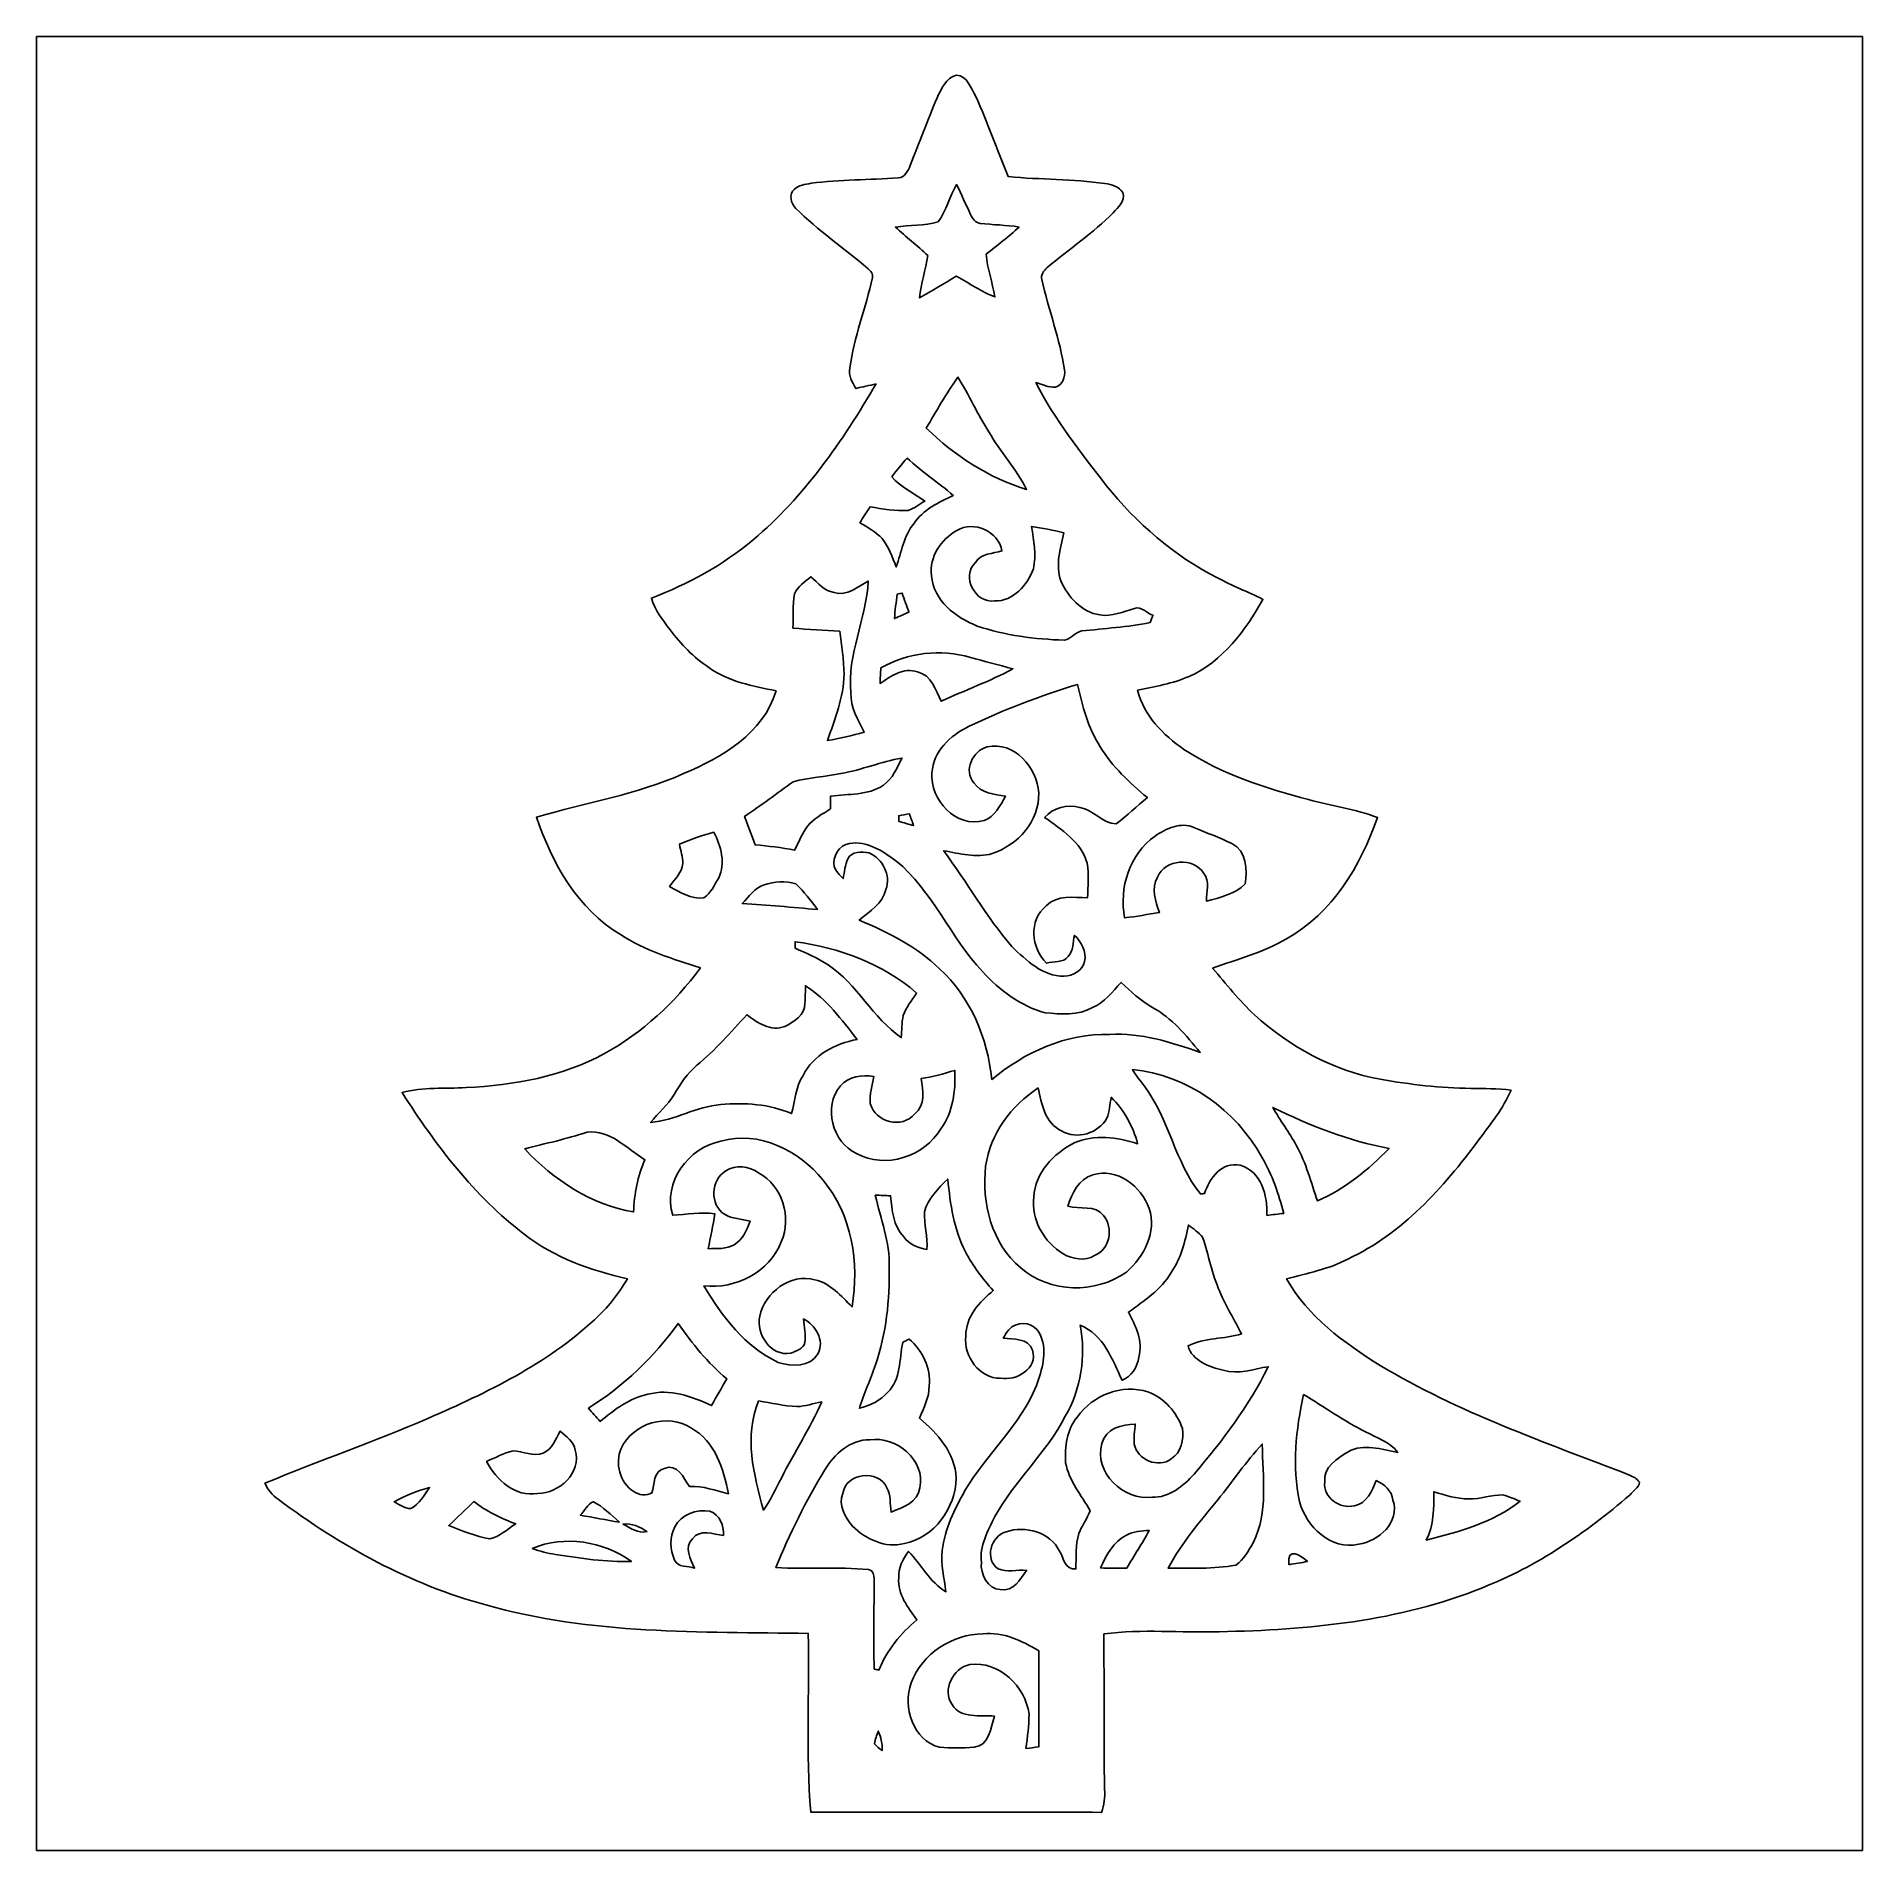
# Model space of a CAD drawing. Header units: centimetres. Extents: x -16.8 to 16.8, y -16.7 to 16.7.
import ezdxf

# ---------------------------------------------------------------- set-up
doc = ezdxf.new("R2010")
doc.units = ezdxf.units.CM
doc.header["$MEASUREMENT"] = 0
doc.layers.add('Layer 1', color=7, linetype='Continuous')

msp = doc.modelspace()

# ---------------------------------------------------------------- linework, layer by layer
at = {"layer": 'Layer 1', "color": 7}
for points, knots in [([(-16.77458, 16.66875), (-16.77458, 16.66875), (16.77458, 16.66875), (16.77458, 16.66875), (16.77458, 16.66875), (16.77458, 16.66875), (16.77458, -16.66875), (16.77458, -16.66875), (16.77458, -16.66875), (16.77458, -16.66875), (-16.77458, -16.66875), (-16.77458, -16.66875), (-16.77458, -16.66875), (-16.77458, -16.66875), (-16.77458, 16.66875), (-16.77458, 16.66875), (-16.77458, 16.66875), (-16.77458, 16.66875), (-16.77458, 16.66875), (-16.77458, 16.66875)], [0, 0, 0, 0, 0.16666667, 0.16666667, 0.16666667, 0.16666667, 0.33333333, 0.33333333, 0.33333333, 0.33333333, 0.5, 0.5, 0.5, 0.5, 0.66666667, 0.66666667, 0.66666667, 0.66666667, 1, 1, 1, 1]), ([(-0.2286, 15.53986), (-0.40146, 15.13029), (-0.55668, 14.71401), (-0.72002, 14.30055), (-0.72002, 14.30055), (-0.76376, 14.20495), (-0.81809, 14.08042), (-0.93839, 14.07089), (-0.93839, 14.07089), (-1.4732, 14.03032), (-2.01189, 14.04338), (-2.54388, 13.97071), (-2.54388, 13.97071), (-2.65148, 13.95342), (-2.77142, 13.94037), (-2.85221, 13.85958), (-2.85221, 13.85958), (-2.96016, 13.77421), (-2.91218, 13.59711), (-2.82399, 13.51033), (-2.82399, 13.51033), (-2.41512, 13.10217), (-1.93499, 12.77514), (-1.49648, 12.4012), (-1.49648, 12.4012), (-1.45062, 12.36098), (-1.40053, 12.30418), (-1.4164, 12.23786), (-1.4164, 12.23786), (-1.53211, 11.68012), (-1.7586, 11.14637), (-1.82915, 10.5791), (-1.82915, 10.5791), (-1.86196, 10.43799), (-1.78929, 10.31593), (-1.72367, 10.20092), (-1.72367, 10.20092), (-1.59879, 10.22773), (-1.4732, 10.25701), (-1.34796, 10.28347), (-1.34796, 10.28347), (-1.96533, 9.23466), (-2.66806, 8.20632), (-3.60856, 7.41856), (-3.60856, 7.41856), (-4.16243, 6.95466), (-4.80307, 6.60365), (-5.47758, 6.34929), (-5.47758, 6.34929), (-5.41479, 6.12775), (-5.26874, 5.94783), (-5.13468, 5.76651), (-5.13468, 5.76651), (-4.93113, 5.50369), (-4.70182, 5.25357), (-4.42101, 5.07153), (-4.42101, 5.07153), (-4.06153, 4.80942), (-3.61033, 4.73534), (-3.18594, 4.6415), (-3.18594, 4.6415), (-3.42653, 3.85727), (-4.17548, 3.42194), (-4.88703, 3.12314), (-4.88703, 3.12314), (-5.74957, 2.73791), (-6.68831, 2.58586), (-7.5886, 2.32057), (-7.5886, 2.32057), (-7.29968, 1.47708), (-6.83366, 0.63465), (-6.04626, 0.16545), (-6.04626, 0.16545), (-5.60105, -0.133), (-5.08, -0.2794), (-4.578, -0.45014), (-4.578, -0.45014), (-5.04578, -1.08832), (-5.64374, -1.6383), (-6.33589, -2.02459), (-6.33589, -2.02459), (-7.11271, -2.44616), (-8.00382, -2.60526), (-8.87836, -2.64901), (-8.87836, -2.64901), (-9.27029, -2.673), (-9.67493, -2.63137), (-10.05699, -2.73967), (-10.05699, -2.73967), (-9.43892, -3.70523), (-8.73231, -4.64361), (-7.81262, -5.34282), (-7.81262, -5.34282), (-7.26405, -5.77462), (-6.59201, -6.01133), (-5.91749, -6.16162), (-5.91749, -6.16162), (-6.08295, -6.43961), (-6.28015, -6.70172), (-6.52498, -6.91515), (-6.52498, -6.91515), (-7.40234, -7.72936), (-8.49524, -8.25429), (-9.5825, -8.72666), (-9.5825, -8.72666), (-10.56711, -9.15846), (-11.58699, -9.50348), (-12.57794, -9.9187), (-12.57794, -9.9187), (-12.52855, -10.04076), (-12.44247, -10.14307), (-12.3317, -10.21433), (-12.3317, -10.21433), (-11.19046, -11.07934), (-9.90671, -11.77784), (-8.52029, -12.15566), (-8.52029, -12.15566), (-6.59589, -12.70388), (-4.57482, -12.64885), (-2.59433, -12.67848), (-2.59433, -12.67848), (-2.56681, -13.7735), (-2.64901, -14.87311), (-2.54635, -15.96496), (-2.54635, -15.96496), (-0.76623, -15.96355), (1.01388, -15.95861), (2.79435, -15.96778), (2.79435, -15.96778), (2.8388, -15.83055), (2.86244, -15.68662), (2.84762, -15.54198), (2.84762, -15.54198), (2.83633, -14.59018), (2.84162, -13.63874), (2.83669, -12.6873), (2.83669, -12.6873), (3.53871, -12.59805), (4.25062, -12.66613), (4.95653, -12.64885), (4.95653, -12.64885), (6.59271, -12.61498), (8.26135, -12.46046), (9.79135, -11.83887), (9.79135, -11.83887), (10.79182, -11.44729), (11.68859, -10.8331), (12.49962, -10.13566), (12.49962, -10.13566), (12.55748, -10.06016), (12.66578, -10.00407), (12.67848, -9.90247), (12.67848, -9.90247), (12.63332, -9.83827), (12.56347, -9.79946), (12.49398, -9.76842), (12.49398, -9.76842), (10.93823, -9.16587), (9.34649, -8.61695), (7.90998, -7.75335), (7.90998, -7.75335), (7.25135, -7.33813), (6.57931, -6.85941), (6.19407, -6.16338), (6.19407, -6.16338), (6.57296, -6.05508), (6.96666, -5.9884), (7.31802, -5.80002), (7.31802, -5.80002), (8.31815, -5.33224), (9.07309, -4.48733), (9.72114, -3.61668), (9.72114, -3.61668), (9.94022, -3.32423), (10.17094, -3.03318), (10.31769, -2.69558), (10.31769, -2.69558), (10.07251, -2.661), (9.82345, -2.66947), (9.57756, -2.66241), (9.57756, -2.66241), (9.01947, -2.65889), (8.46384, -2.59009), (7.91457, -2.4952), (7.91457, -2.4952), (7.04885, -2.33715), (6.25087, -1.89971), (5.60352, -1.31092), (5.60352, -1.31092), (5.31918, -1.05128), (5.08776, -0.7426), (4.8327, -0.45579), (4.8327, -0.45579), (5.28814, -0.28258), (5.7725, -0.17004), (6.19125, 0.08855), (6.19125, 0.08855), (7.04039, 0.55069), (7.54768, 1.43051), (7.86553, 2.31316), (7.86553, 2.31316), (7.45878, 2.4765), (7.01746, 2.52236), (6.59871, 2.64442), (6.59871, 2.64442), (5.80355, 2.85891), (5.00098, 3.11009), (4.30777, 3.56658), (4.30777, 3.56658), (3.92818, 3.8354), (3.56729, 4.18712), (3.45722, 4.6549), (3.45722, 4.6549), (3.77649, 4.72087), (4.10386, 4.77661), (4.40372, 4.90961), (4.40372, 4.90961), (5.01932, 5.18231), (5.43666, 5.75522), (5.75769, 6.3246), (5.75769, 6.3246), (5.48181, 6.46254), (5.19395, 6.57613), (4.92196, 6.72183), (4.92196, 6.72183), (4.12574, 7.12646), (3.43464, 7.72195), (2.88114, 8.41975), (2.88114, 8.41975), (2.41053, 9.01982), (1.93216, 9.6266), (1.58785, 10.30993), (1.58785, 10.30993), (1.70498, 10.27536), (1.82174, 10.21221), (1.94733, 10.22562), (1.94733, 10.22562), (2.07786, 10.26266), (2.12972, 10.41823), (2.11384, 10.54171), (2.11384, 10.54171), (2.02918, 11.10827), (1.81998, 11.6459), (1.69616, 12.20364), (1.69616, 12.20364), (1.67005, 12.29113), (1.7332, 12.36698), (1.79423, 12.42095), (1.79423, 12.42095), (2.19498, 12.76244), (2.63913, 13.05419), (3.00919, 13.4306), (3.00919, 13.4306), (3.09739, 13.53502), (3.23533, 13.63839), (3.18488, 13.7989), (3.18488, 13.7989), (3.11538, 13.91003), (2.97991, 13.9573), (2.85468, 13.96577), (2.85468, 13.96577), (2.2673, 14.05255), (1.67076, 14.03632), (1.08091, 14.09418), (1.08091, 14.09418), (0.87207, 14.58489), (0.69885, 15.09077), (0.47766, 15.5762), (0.47766, 15.5762), (0.39476, 15.72084), (0.32561, 15.95049), (0.12629, 15.96002), (0.12629, 15.96002), (-0.06033, 15.9064), (-0.1524, 15.70179), (-0.2286, 15.53986)], [0, 0, 0, 0, 0.01428571, 0.01428571, 0.01428571, 0.01428571, 0.02857143, 0.02857143, 0.02857143, 0.02857143, 0.04285714, 0.04285714, 0.04285714, 0.04285714, 0.05714286, 0.05714286, 0.05714286, 0.05714286, 0.07142857, 0.07142857, 0.07142857, 0.07142857, 0.08571429, 0.08571429, 0.08571429, 0.08571429, 0.1, 0.1, 0.1, 0.1, 0.11428571, 0.11428571, 0.11428571, 0.11428571, 0.12857143, 0.12857143, 0.12857143, 0.12857143, 0.14285714, 0.14285714, 0.14285714, 0.14285714, 0.15714286, 0.15714286, 0.15714286, 0.15714286, 0.17142857, 0.17142857, 0.17142857, 0.17142857, 0.18571429, 0.18571429, 0.18571429, 0.18571429, 0.2, 0.2, 0.2, 0.2, 0.21428571, 0.21428571, 0.21428571, 0.21428571, 0.22857143, 0.22857143, 0.22857143, 0.22857143, 0.24285714, 0.24285714, 0.24285714, 0.24285714, 0.25714286, 0.25714286, 0.25714286, 0.25714286, 0.27142857, 0.27142857, 0.27142857, 0.27142857, 0.28571429, 0.28571429, 0.28571429, 0.28571429, 0.3, 0.3, 0.3, 0.3, 0.31428571, 0.31428571, 0.31428571, 0.31428571, 0.32857143, 0.32857143, 0.32857143, 0.32857143, 0.34285714, 0.34285714, 0.34285714, 0.34285714, 0.35714286, 0.35714286, 0.35714286, 0.35714286, 0.37142857, 0.37142857, 0.37142857, 0.37142857, 0.38571429, 0.38571429, 0.38571429, 0.38571429, 0.4, 0.4, 0.4, 0.4, 0.41428571, 0.41428571, 0.41428571, 0.41428571, 0.42857143, 0.42857143, 0.42857143, 0.42857143, 0.44285714, 0.44285714, 0.44285714, 0.44285714, 0.45714286, 0.45714286, 0.45714286, 0.45714286, 0.47142857, 0.47142857, 0.47142857, 0.47142857, 0.48571429, 0.48571429, 0.48571429, 0.48571429, 0.5, 0.5, 0.5, 0.5, 0.51428571, 0.51428571, 0.51428571, 0.51428571, 0.52857143, 0.52857143, 0.52857143, 0.52857143, 0.54285714, 0.54285714, 0.54285714, 0.54285714, 0.55714286, 0.55714286, 0.55714286, 0.55714286, 0.57142857, 0.57142857, 0.57142857, 0.57142857, 0.58571429, 0.58571429, 0.58571429, 0.58571429, 0.6, 0.6, 0.6, 0.6, 0.61428571, 0.61428571, 0.61428571, 0.61428571, 0.62857143, 0.62857143, 0.62857143, 0.62857143, 0.64285714, 0.64285714, 0.64285714, 0.64285714, 0.65714286, 0.65714286, 0.65714286, 0.65714286, 0.67142857, 0.67142857, 0.67142857, 0.67142857, 0.68571429, 0.68571429, 0.68571429, 0.68571429, 0.7, 0.7, 0.7, 0.7, 0.71428571, 0.71428571, 0.71428571, 0.71428571, 0.72857143, 0.72857143, 0.72857143, 0.72857143, 0.74285714, 0.74285714, 0.74285714, 0.74285714, 0.75714286, 0.75714286, 0.75714286, 0.75714286, 0.77142857, 0.77142857, 0.77142857, 0.77142857, 0.78571429, 0.78571429, 0.78571429, 0.78571429, 0.8, 0.8, 0.8, 0.8, 0.81428571, 0.81428571, 0.81428571, 0.81428571, 0.82857143, 0.82857143, 0.82857143, 0.82857143, 0.84285714, 0.84285714, 0.84285714, 0.84285714, 0.85714286, 0.85714286, 0.85714286, 0.85714286, 0.87142857, 0.87142857, 0.87142857, 0.87142857, 0.88571429, 0.88571429, 0.88571429, 0.88571429, 0.9, 0.9, 0.9, 0.9, 0.91428571, 0.91428571, 0.91428571, 0.91428571, 0.92857143, 0.92857143, 0.92857143, 0.92857143, 0.94285714, 0.94285714, 0.94285714, 0.94285714, 0.95714286, 0.95714286, 0.95714286, 0.95714286, 0.97142857, 0.97142857, 0.97142857, 0.97142857, 1, 1, 1, 1]), ([(-0.21061, 13.2655), (-0.04692, 13.46447), (-0.00776, 13.73364), (0.13088, 13.94883), (0.13088, 13.94883), (0.2219, 13.76892), (0.2988, 13.5823), (0.38488, 13.39991), (0.38488, 13.39991), (0.42122, 13.32759), (0.47096, 13.24328), (0.56092, 13.23516), (0.56092, 13.23516), (0.79869, 13.20447), (1.04069, 13.20729), (1.27776, 13.16778), (1.27776, 13.16778), (1.08938, 12.98646), (0.87877, 12.83053), (0.67381, 12.66896), (0.67381, 12.66896), (0.69427, 12.40049), (0.78846, 12.14614), (0.83503, 11.88226), (0.83503, 11.88226), (0.58244, 11.97716), (0.3616, 12.13802), (0.12524, 12.26502), (0.12524, 12.26502), (-0.09878, 12.12815), (-0.32314, 11.99197), (-0.55421, 11.86744), (-0.55421, 11.86744), (-0.51364, 12.1285), (-0.44697, 12.38426), (-0.39864, 12.64356), (-0.39864, 12.64356), (-0.59161, 12.82418), (-0.79975, 12.98716), (-0.99307, 13.16637), (-0.99307, 13.16637), (-0.73448, 13.20941), (-0.46038, 13.17872), (-0.21061, 13.2655)], [0, 0, 0, 0, 0.08333333, 0.08333333, 0.08333333, 0.08333333, 0.16666667, 0.16666667, 0.16666667, 0.16666667, 0.25, 0.25, 0.25, 0.25, 0.33333333, 0.33333333, 0.33333333, 0.33333333, 0.41666667, 0.41666667, 0.41666667, 0.41666667, 0.5, 0.5, 0.5, 0.5, 0.58333333, 0.58333333, 0.58333333, 0.58333333, 0.66666667, 0.66666667, 0.66666667, 0.66666667, 0.75, 0.75, 0.75, 0.75, 0.83333333, 0.83333333, 0.83333333, 0.83333333, 1, 1, 1, 1]), ([(-0.42651, 9.46997), (-0.24412, 9.78994), (-0.05221, 10.10497), (0.15381, 10.41047), (0.15381, 10.41047), (0.36054, 10.08451), (0.50976, 9.72538), (0.72531, 9.404), (0.72531, 9.404), (0.9271, 9.03252), (1.22943, 8.72455), (1.4164, 8.34531), (1.4164, 8.34531), (0.71826, 8.55416), (0.09701, 8.96937), (-0.42651, 9.46997)], [0, 0, 0, 0, 0.2, 0.2, 0.2, 0.2, 0.4, 0.4, 0.4, 0.4, 0.6, 0.6, 0.6, 0.6, 1, 1, 1, 1]), ([(-1.06221, 8.57885), (-0.96767, 8.69421), (-0.87454, 8.81098), (-0.77541, 8.92246), (-0.77541, 8.92246), (-0.51541, 8.66634), (-0.20249, 8.47549), (0.06914, 8.23419), (0.06914, 8.23419), (-0.2032, 8.10966), (-0.48754, 7.97313), (-0.65652, 7.71349), (-0.65652, 7.71349), (-0.84279, 7.48665), (-0.88583, 7.19067), (-0.97825, 6.9215), (-0.97825, 6.9215), (-1.05163, 7.09965), (-1.11513, 7.28874), (-1.23649, 7.44149), (-1.23649, 7.44149), (-1.35537, 7.56109), (-1.50142, 7.64857), (-1.64747, 7.73112), (-1.64747, 7.73112), (-1.5875, 7.83167), (-1.52259, 7.92868), (-1.45768, 8.02605), (-1.45768, 8.02605), (-1.22802, 7.98583), (-0.99448, 7.9442), (-0.76024, 7.95972), (-0.76024, 7.95972), (-0.6477, 7.99606), (-0.55069, 8.06909), (-0.4512, 8.13188), (-0.4512, 8.13188), (-0.65723, 8.27828), (-0.89606, 8.38271), (-1.06221, 8.57885)], [0, 0, 0, 0, 0.09090909, 0.09090909, 0.09090909, 0.09090909, 0.18181818, 0.18181818, 0.18181818, 0.18181818, 0.27272727, 0.27272727, 0.27272727, 0.27272727, 0.36363636, 0.36363636, 0.36363636, 0.36363636, 0.45454545, 0.45454545, 0.45454545, 0.45454545, 0.54545455, 0.54545455, 0.54545455, 0.54545455, 0.63636364, 0.63636364, 0.63636364, 0.63636364, 0.72727273, 0.72727273, 0.72727273, 0.72727273, 0.81818182, 0.81818182, 0.81818182, 0.81818182, 1, 1, 1, 1]), ([(0.13406, 7.59107), (0.44838, 7.7791), (0.90029, 7.57661), (0.96308, 7.21466), (0.96308, 7.21466), (0.79904, 7.16527), (0.57785, 7.17091), (0.47696, 7.00158), (0.47696, 7.00158), (0.20391, 6.74934), (0.47554, 6.24381), (0.82903, 6.29708), (0.82903, 6.29708), (1.1744, 6.28332), (1.42875, 6.59165), (1.54446, 6.88587), (1.54446, 6.88587), (1.59209, 7.1434), (1.55575, 7.40763), (1.50424, 7.66198), (1.50424, 7.66198), (1.70498, 7.63482), (1.90571, 7.59989), (2.1015, 7.54627), (2.1015, 7.54627), (2.03906, 7.25981), (1.94169, 6.95254), (2.04717, 6.66538), (2.04717, 6.66538), (2.17382, 6.36446), (2.42852, 6.08965), (2.76331, 6.03779), (2.76331, 6.03779), (2.98379, 6.0004), (3.18911, 6.10306), (3.39796, 6.15738), (3.39796, 6.15738), (3.52566, 6.2043), (3.62656, 6.06637), (3.73944, 6.03179), (3.73944, 6.03179), (3.72145, 5.98699), (3.70346, 5.94219), (3.68582, 5.89739), (3.68582, 5.89739), (3.26954, 5.81731), (2.84656, 5.78697), (2.4257, 5.74393), (2.4257, 5.74393), (2.30717, 5.71571), (2.23097, 5.59576), (2.10996, 5.57565), (2.10996, 5.57565), (1.56774, 5.58941), (1.02341, 5.66491), (0.50729, 5.83353), (0.50729, 5.83353), (0.11148, 5.99687), (-0.2921, 6.29603), (-0.3302, 6.75957), (-0.3302, 6.75957), (-0.37818, 7.10389), (-0.15487, 7.42703), (0.13406, 7.59107)], [0, 0, 0, 0, 0.05882353, 0.05882353, 0.05882353, 0.05882353, 0.11764706, 0.11764706, 0.11764706, 0.11764706, 0.17647059, 0.17647059, 0.17647059, 0.17647059, 0.23529412, 0.23529412, 0.23529412, 0.23529412, 0.29411765, 0.29411765, 0.29411765, 0.29411765, 0.35294118, 0.35294118, 0.35294118, 0.35294118, 0.41176471, 0.41176471, 0.41176471, 0.41176471, 0.47058824, 0.47058824, 0.47058824, 0.47058824, 0.52941176, 0.52941176, 0.52941176, 0.52941176, 0.58823529, 0.58823529, 0.58823529, 0.58823529, 0.64705882, 0.64705882, 0.64705882, 0.64705882, 0.70588235, 0.70588235, 0.70588235, 0.70588235, 0.76470588, 0.76470588, 0.76470588, 0.76470588, 0.82352941, 0.82352941, 0.82352941, 0.82352941, 0.88235294, 0.88235294, 0.88235294, 0.88235294, 1, 1, 1, 1]), ([(-2.84903, 6.42479), (-2.79329, 6.56237), (-2.65712, 6.64563), (-2.54741, 6.73876), (-2.54741, 6.73876), (-2.41582, 6.63293), (-2.30117, 6.47136), (-2.11949, 6.45301), (-2.11949, 6.45301), (-1.87784, 6.37364), (-1.68804, 6.55743), (-1.4926, 6.6608), (-1.4926, 6.6608), (-1.52576, 5.96194), (-1.88666, 5.31495), (-1.81151, 4.60446), (-1.81151, 4.60446), (-1.82245, 4.34058), (-1.6831, 4.10986), (-1.56774, 3.88479), (-1.56774, 3.88479), (-1.78999, 3.81917), (-2.01683, 3.77084), (-2.24402, 3.72816), (-2.24402, 3.72816), (-2.10009, 4.12327), (-1.94874, 4.52543), (-1.93428, 4.95088), (-1.93428, 4.95088), (-1.94839, 5.21476), (-1.97732, 5.47758), (-2.01683, 5.73864), (-2.01683, 5.73864), (-2.30293, 5.76121), (-2.59045, 5.76474), (-2.87584, 5.79684), (-2.87584, 5.79684), (-2.86526, 6.00604), (-2.8829, 6.21771), (-2.84903, 6.42479)], [0, 0, 0, 0, 0.09090909, 0.09090909, 0.09090909, 0.09090909, 0.18181818, 0.18181818, 0.18181818, 0.18181818, 0.27272727, 0.27272727, 0.27272727, 0.27272727, 0.36363636, 0.36363636, 0.36363636, 0.36363636, 0.45454545, 0.45454545, 0.45454545, 0.45454545, 0.54545455, 0.54545455, 0.54545455, 0.54545455, 0.63636364, 0.63636364, 0.63636364, 0.63636364, 0.72727273, 0.72727273, 0.72727273, 0.72727273, 0.81818182, 0.81818182, 0.81818182, 0.81818182, 1, 1, 1, 1]), ([(-0.9585, 6.42056), (-0.93663, 6.42514), (-0.89359, 6.43396), (-0.87171, 6.43855), (-0.87171, 6.43855), (-0.82973, 6.32213), (-0.78669, 6.20571), (-0.74577, 6.08859), (-0.74577, 6.08859), (-0.83467, 6.04979), (-0.92357, 6.01133), (-1.01212, 5.97288), (-1.01212, 5.97288), (-1.00048, 6.12281), (-0.98108, 6.27204), (-0.9585, 6.42056)], [0, 0, 0, 0, 0.2, 0.2, 0.2, 0.2, 0.4, 0.4, 0.4, 0.4, 0.6, 0.6, 0.6, 0.6, 1, 1, 1, 1]), ([(-1.25977, 5.06448), (-0.76694, 5.34494), (-0.16122, 5.41867), (0.38312, 5.25815), (0.38312, 5.25815), (0.64241, 5.18407), (0.90523, 5.12057), (1.16522, 5.0479), (1.16522, 5.0479), (0.74083, 4.81718), (0.28399, 4.65596), (-0.1524, 4.451), (-0.1524, 4.451), (-0.26176, 4.65667), (-0.32244, 4.93254), (-0.58632, 4.99004), (-0.58632, 4.99004), (-0.84667, 5.08564), (-1.0728, 4.91384), (-1.27494, 4.77837), (-1.27494, 4.77837), (-1.27282, 4.87398), (-1.26683, 4.96923), (-1.25977, 5.06448)], [0, 0, 0, 0, 0.14285714, 0.14285714, 0.14285714, 0.14285714, 0.28571429, 0.28571429, 0.28571429, 0.28571429, 0.42857143, 0.42857143, 0.42857143, 0.42857143, 0.57142857, 0.57142857, 0.57142857, 0.57142857, 0.71428571, 0.71428571, 0.71428571, 0.71428571, 1, 1, 1, 1]), ([(0.35031, 3.98568), (0.99448, 4.29754), (1.66723, 4.54836), (2.3495, 4.76285), (2.3495, 4.76285), (2.4451, 4.36739), (2.54318, 3.96099), (2.77107, 3.61738), (2.77107, 3.61738), (2.99297, 3.24908), (3.30553, 2.95134), (3.63502, 2.68111), (3.63502, 2.68111), (3.44099, 2.52413), (3.26355, 2.34633), (3.06141, 2.19992), (3.06141, 2.19992), (2.80529, 2.20698), (2.64336, 2.46204), (2.3936, 2.50014), (2.3936, 2.50014), (2.16359, 2.56646), (1.90606, 2.49449), (1.7466, 2.3181), (1.7466, 2.3181), (2.05564, 2.09444), (2.41864, 1.86514), (2.53048, 1.47461), (2.53048, 1.47461), (2.56011, 1.26471), (2.54529, 1.05128), (2.53718, 0.83961), (2.53718, 0.83961), (2.27471, 0.84631), (1.98543, 0.89782), (1.77624, 0.69356), (1.77624, 0.69356), (1.45203, 0.42263), (1.49754, -0.0829), (1.78364, -0.36301), (1.78364, -0.36301), (1.90465, -0.31821), (2.09338, -0.36301), (2.17911, -0.23777), (2.17911, -0.23777), (2.28529, -0.13899), (2.26307, 0.02505), (2.29729, 0.14993), (2.29729, 0.14993), (2.42605, 0.02575), (2.51636, -0.14499), (2.4832, -0.33161), (2.4832, -0.33161), (2.44475, -0.49883), (2.27013, -0.60008), (2.10608, -0.59937), (2.10608, -0.59937), (1.70991, -0.61101), (1.41358, -0.3048), (1.143, -0.05609), (1.143, -0.05609), (0.67733, 0.49283), (0.32067, 1.12466), (-0.10513, 1.70392), (-0.10513, 1.70392), (0.18591, 1.65312), (0.48966, 1.56669), (0.78211, 1.65171), (0.78211, 1.65171), (1.25166, 1.8101), (1.65911, 2.25108), (1.63901, 2.77001), (1.63901, 2.77001), (1.60867, 3.23003), (1.19274, 3.72816), (0.69215, 3.61244), (0.69215, 3.61244), (0.42616, 3.54365), (0.24694, 3.17394), (0.45014, 2.95416), (0.45014, 2.95416), (0.57679, 2.75907), (0.82127, 2.74391), (1.02729, 2.70827), (1.02729, 2.70827), (0.93451, 2.53365), (0.82797, 2.33574), (0.63535, 2.25884), (0.63535, 2.25884), (0.11853, 2.11208), (-0.35983, 2.64336), (-0.32173, 3.13761), (-0.32173, 3.13761), (-0.30515, 3.52989), (0.01905, 3.82376), (0.35031, 3.98568)], [0, 0, 0, 0, 0.04, 0.04, 0.04, 0.04, 0.08, 0.08, 0.08, 0.08, 0.12, 0.12, 0.12, 0.12, 0.16, 0.16, 0.16, 0.16, 0.2, 0.2, 0.2, 0.2, 0.24, 0.24, 0.24, 0.24, 0.28, 0.28, 0.28, 0.28, 0.32, 0.32, 0.32, 0.32, 0.36, 0.36, 0.36, 0.36, 0.4, 0.4, 0.4, 0.4, 0.44, 0.44, 0.44, 0.44, 0.48, 0.48, 0.48, 0.48, 0.52, 0.52, 0.52, 0.52, 0.56, 0.56, 0.56, 0.56, 0.6, 0.6, 0.6, 0.6, 0.64, 0.64, 0.64, 0.64, 0.68, 0.68, 0.68, 0.68, 0.72, 0.72, 0.72, 0.72, 0.76, 0.76, 0.76, 0.76, 0.8, 0.8, 0.8, 0.8, 0.84, 0.84, 0.84, 0.84, 0.88, 0.88, 0.88, 0.88, 0.92, 0.92, 0.92, 0.92, 1, 1, 1, 1]), ([(-1.99355, 3.12632), (-1.6129, 3.18876), (-1.25483, 3.34151), (-0.87559, 3.40854), (-0.87559, 3.40854), (-0.96273, 3.22721), (-1.04493, 3.02966), (-1.21461, 2.90865), (-1.21461, 2.90865), (-1.50072, 2.71639), (-1.85702, 2.75202), (-2.18369, 2.70969), (-2.18369, 2.70969), (-2.18581, 2.63172), (-2.18616, 2.55376), (-2.18581, 2.47544), (-2.18581, 2.47544), (-2.33327, 2.37737), (-2.49661, 2.29447), (-2.61197, 2.15618), (-2.61197, 2.15618), (-2.70334, 2.01648), (-2.77424, 1.86443), (-2.84551, 1.71379), (-2.84551, 1.71379), (-3.08434, 1.76742), (-3.32846, 1.78823), (-3.57117, 1.81434), (-3.57117, 1.81434), (-3.63432, 1.98896), (-3.70029, 2.16253), (-3.76414, 2.33609), (-3.76414, 2.33609), (-3.45863, 2.53683), (-3.17218, 2.76542), (-2.86985, 2.97004), (-2.86985, 2.97004), (-2.58621, 3.05964), (-2.28247, 3.05788), (-1.99355, 3.12632)], [0, 0, 0, 0, 0.09090909, 0.09090909, 0.09090909, 0.09090909, 0.18181818, 0.18181818, 0.18181818, 0.18181818, 0.27272727, 0.27272727, 0.27272727, 0.27272727, 0.36363636, 0.36363636, 0.36363636, 0.36363636, 0.45454545, 0.45454545, 0.45454545, 0.45454545, 0.54545455, 0.54545455, 0.54545455, 0.54545455, 0.63636364, 0.63636364, 0.63636364, 0.63636364, 0.72727273, 0.72727273, 0.72727273, 0.72727273, 0.81818182, 0.81818182, 0.81818182, 0.81818182, 1, 1, 1, 1]), ([(-0.9338, 2.34738), (-0.86854, 2.36044), (-0.80292, 2.37314), (-0.73731, 2.38478), (-0.73731, 2.38478), (-0.71191, 2.31211), (-0.6858, 2.23943), (-0.65864, 2.16711), (-0.65864, 2.16711), (-0.75001, 2.19287), (-0.84102, 2.21791), (-0.93239, 2.24296), (-0.93239, 2.24296), (-0.93274, 2.26907), (-0.93345, 2.32128), (-0.9338, 2.34738)], [0, 0, 0, 0, 0.2, 0.2, 0.2, 0.2, 0.4, 0.4, 0.4, 0.4, 0.6, 0.6, 0.6, 0.6, 1, 1, 1, 1]), ([(-4.96217, 1.82316), (-4.75686, 1.91064), (-4.54872, 1.99284), (-4.33105, 2.04364), (-4.33105, 2.04364), (-4.19664, 1.79317), (-4.10951, 1.47426), (-4.23933, 1.20615), (-4.23933, 1.20615), (-4.31976, 1.07879), (-4.38185, 0.92534), (-4.51344, 0.83996), (-4.51344, 0.83996), (-4.74557, 0.80857), (-4.94912, 0.94227), (-5.14315, 1.04846), (-5.14315, 1.04846), (-5.05354, 1.18039), (-4.91384, 1.29893), (-4.90044, 1.46791), (-4.90044, 1.46791), (-4.90079, 1.58891), (-4.93889, 1.70568), (-4.96217, 1.82316)], [0, 0, 0, 0, 0.14285714, 0.14285714, 0.14285714, 0.14285714, 0.28571429, 0.28571429, 0.28571429, 0.28571429, 0.42857143, 0.42857143, 0.42857143, 0.42857143, 0.57142857, 0.57142857, 0.57142857, 0.57142857, 0.71428571, 0.71428571, 0.71428571, 0.71428571, 1, 1, 1, 1]), ([(3.77613, 1.97556), (3.97969, 2.1082), (4.25097, 2.24296), (4.49227, 2.13113), (4.49227, 2.13113), (4.72475, 2.03306), (4.96394, 1.94839), (5.19007, 1.8355), (5.19007, 1.8355), (5.45183, 1.70709), (5.47793, 1.34267), (5.43031, 1.09714), (5.43031, 1.09714), (5.24863, 0.90805), (4.96923, 0.84384), (4.72122, 0.77893), (4.72122, 0.77893), (4.72052, 0.95003), (4.78825, 1.13947), (4.67395, 1.28834), (4.67395, 1.28834), (4.48522, 1.59103), (3.95887, 1.55293), (3.82376, 1.21955), (3.82376, 1.21955), (3.70099, 1.01529), (3.79024, 0.77541), (3.85586, 0.56868), (3.85586, 0.56868), (3.64349, 0.53411), (3.43112, 0.49953), (3.21839, 0.47025), (3.21839, 0.47025), (3.11079, 1.02658), (3.3087, 1.63865), (3.77613, 1.97556)], [0, 0, 0, 0, 0.1, 0.1, 0.1, 0.1, 0.2, 0.2, 0.2, 0.2, 0.3, 0.3, 0.3, 0.3, 0.4, 0.4, 0.4, 0.4, 0.5, 0.5, 0.5, 0.5, 0.6, 0.6, 0.6, 0.6, 0.7, 0.7, 0.7, 0.7, 0.8, 0.8, 0.8, 0.8, 1, 1, 1, 1]), ([(-1.83762, 1.83691), (-1.51836, 1.89759), (-1.22661, 1.69616), (-0.9839, 1.51941), (-0.9839, 1.51941), (-0.30268, 0.96555), (0.01235, 0.10866), (0.60995, -0.51929), (0.60995, -0.51929), (0.91899, -0.86254), (1.30598, -1.14653), (1.75542, -1.27282), (1.75542, -1.27282), (2.04505, -1.29928), (2.36361, -1.33103), (2.62643, -1.17757), (2.62643, -1.17757), (2.84409, -1.07915), (2.99614, -0.88829), (3.15207, -0.71473), (3.15207, -0.71473), (3.32811, -0.88512), (3.51472, -1.04916), (3.7271, -1.17334), (3.7271, -1.17334), (4.08587, -1.36878), (4.3494, -1.69192), (4.60622, -2.00131), (4.60622, -2.00131), (4.07141, -1.81363), (3.52107, -1.6383), (2.94534, -1.67252), (2.94534, -1.67252), (2.14418, -1.65029), (1.38289, -1.99461), (0.77752, -2.49873), (0.77752, -2.49873), (0.69956, -1.73884), (0.38806, -0.98707), (-0.18239, -0.46426), (-0.18239, -0.46426), (-0.59902, -0.05574), (-1.12889, 0.20144), (-1.65806, 0.43074), (-1.65806, 0.43074), (-1.46861, 0.59337), (-1.22555, 0.72778), (-1.16734, 0.99236), (-1.16734, 0.99236), (-1.07174, 1.2573), (-1.23014, 1.5554), (-1.47779, 1.66405), (-1.47779, 1.66405), (-1.60796, 1.69474), (-1.79776, 1.6951), (-1.87078, 1.55751), (-1.87078, 1.55751), (-1.91946, 1.44286), (-1.92652, 1.31516), (-1.95545, 1.19415), (-1.95545, 1.19415), (-2.01613, 1.26048), (-2.08421, 1.32468), (-2.11773, 1.40935), (-2.11773, 1.40935), (-2.15371, 1.5935), (-2.03271, 1.81363), (-1.83762, 1.83691)], [0, 0, 0, 0, 0.05555556, 0.05555556, 0.05555556, 0.05555556, 0.11111111, 0.11111111, 0.11111111, 0.11111111, 0.16666667, 0.16666667, 0.16666667, 0.16666667, 0.22222222, 0.22222222, 0.22222222, 0.22222222, 0.27777778, 0.27777778, 0.27777778, 0.27777778, 0.33333333, 0.33333333, 0.33333333, 0.33333333, 0.38888889, 0.38888889, 0.38888889, 0.38888889, 0.44444444, 0.44444444, 0.44444444, 0.44444444, 0.5, 0.5, 0.5, 0.5, 0.55555556, 0.55555556, 0.55555556, 0.55555556, 0.61111111, 0.61111111, 0.61111111, 0.61111111, 0.66666667, 0.66666667, 0.66666667, 0.66666667, 0.72222222, 0.72222222, 0.72222222, 0.72222222, 0.77777778, 0.77777778, 0.77777778, 0.77777778, 0.83333333, 0.83333333, 0.83333333, 0.83333333, 0.88888889, 0.88888889, 0.88888889, 0.88888889, 1, 1, 1, 1]), ([(-3.40572, 1.07774), (-3.21945, 1.13947), (-3.01131, 1.1624), (-2.82222, 1.09608), (-2.82222, 1.09608), (-2.67758, 0.95074), (-2.54247, 0.79234), (-2.4257, 0.62301), (-2.4257, 0.62301), (-2.88572, 0.66393), (-3.34574, 0.70979), (-3.80718, 0.73448), (-3.80718, 0.73448), (-3.68829, 0.86289), (-3.58069, 1.022), (-3.40572, 1.07774)], [0, 0, 0, 0, 0.2, 0.2, 0.2, 0.2, 0.4, 0.4, 0.4, 0.4, 0.6, 0.6, 0.6, 0.6, 1, 1, 1, 1]), ([(-2.83774, 0.03281), (-2.02565, -0.07232), (-1.22978, -0.36936), (-0.60501, -0.90981), (-0.60501, -0.90981), (-0.69144, -1.04563), (-0.79163, -1.17404), (-0.85161, -1.32468), (-0.85161, -1.32468), (-0.87771, -1.45768), (-0.87701, -1.59491), (-0.88547, -1.73037), (-0.88547, -1.73037), (-1.41499, -1.36772), (-1.69228, -0.74683), (-2.22814, -0.3937), (-2.22814, -0.3937), (-2.41935, -0.26811), (-2.63031, -0.17815), (-2.83845, -0.08537), (-2.83845, -0.08537), (-2.83845, -0.05574), (-2.8381, 0.00317), (-2.83774, 0.03281)], [0, 0, 0, 0, 0.14285714, 0.14285714, 0.14285714, 0.14285714, 0.28571429, 0.28571429, 0.28571429, 0.28571429, 0.42857143, 0.42857143, 0.42857143, 0.42857143, 0.57142857, 0.57142857, 0.57142857, 0.57142857, 0.71428571, 0.71428571, 0.71428571, 0.71428571, 1, 1, 1, 1]), ([(-2.64689, -0.77646), (-2.2546, -1.02376), (-1.97908, -1.403), (-1.69792, -1.76213), (-1.69792, -1.76213), (-2.09656, -1.84291), (-2.50119, -2.04611), (-2.69134, -2.42394), (-2.69134, -2.42394), (-2.82646, -2.63384), (-2.8388, -2.88925), (-2.90195, -3.12491), (-2.90195, -3.12491), (-3.31011, -2.95134), (-3.76414, -2.92029), (-4.20158, -2.96086), (-4.20158, -2.96086), (-4.64961, -2.99438), (-5.04578, -3.24944), (-5.4924, -3.29036), (-5.4924, -3.29036), (-5.35305, -3.11432), (-5.17525, -2.97039), (-5.05848, -2.77566), (-5.05848, -2.77566), (-4.9403, -2.58198), (-4.82106, -2.38266), (-4.64079, -2.23873), (-4.64079, -2.23873), (-4.30706, -1.95756), (-4.01567, -1.6323), (-3.72498, -1.30845), (-3.72498, -1.30845), (-3.52848, -1.4538), (-3.28189, -1.62877), (-3.02719, -1.52365), (-3.02719, -1.52365), (-2.85574, -1.44604), (-2.65324, -1.30845), (-2.65536, -1.09749), (-2.65536, -1.09749), (-2.65007, -0.98989), (-2.6483, -0.88371), (-2.64689, -0.77646)], [0, 0, 0, 0, 0.08333333, 0.08333333, 0.08333333, 0.08333333, 0.16666667, 0.16666667, 0.16666667, 0.16666667, 0.25, 0.25, 0.25, 0.25, 0.33333333, 0.33333333, 0.33333333, 0.33333333, 0.41666667, 0.41666667, 0.41666667, 0.41666667, 0.5, 0.5, 0.5, 0.5, 0.58333333, 0.58333333, 0.58333333, 0.58333333, 0.66666667, 0.66666667, 0.66666667, 0.66666667, 0.75, 0.75, 0.75, 0.75, 0.83333333, 0.83333333, 0.83333333, 0.83333333, 1, 1, 1, 1]), ([(-0.52317, -2.48109), (-0.3115, -2.45498), (-0.10795, -2.39183), (0.09596, -2.33292), (0.09596, -2.33292), (0.11218, -2.70263), (0.06914, -3.09915), (-0.15981, -3.40431), (-0.15981, -3.40431), (-0.46073, -3.9183), (-1.17828, -4.15114), (-1.70921, -3.85974), (-1.70921, -3.85974), (-2.15653, -3.65125), (-2.32516, -3.00108), (-2.00519, -2.6162), (-2.00519, -2.6162), (-1.84926, -2.4384), (-1.60867, -2.41653), (-1.39136, -2.44228), (-1.39136, -2.44228), (-1.41852, -2.60773), (-1.46826, -2.77319), (-1.45768, -2.94217), (-1.45768, -2.94217), (-1.36454, -3.28436), (-0.87242, -3.41136), (-0.641, -3.13373), (-0.641, -3.13373), (-0.43956, -2.97286), (-0.48119, -2.70369), (-0.52317, -2.48109)], [0, 0, 0, 0, 0.11111111, 0.11111111, 0.11111111, 0.11111111, 0.22222222, 0.22222222, 0.22222222, 0.22222222, 0.33333333, 0.33333333, 0.33333333, 0.33333333, 0.44444444, 0.44444444, 0.44444444, 0.44444444, 0.55555556, 0.55555556, 0.55555556, 0.55555556, 0.66666667, 0.66666667, 0.66666667, 0.66666667, 0.77777778, 0.77777778, 0.77777778, 0.77777778, 1, 1, 1, 1]), ([(3.36127, -2.3181), (4.35928, -2.40665), (5.26274, -3.05894), (5.73969, -3.92889), (5.73969, -3.92889), (5.92984, -4.24709), (6.04696, -4.60269), (6.14221, -4.9597), (6.14221, -4.9597), (6.03779, -4.9717), (5.93407, -4.9844), (5.83071, -4.99674), (5.83071, -4.99674), (5.84447, -4.63338), (5.73546, -4.18924), (5.33823, -4.07635), (5.33823, -4.07635), (5.0038, -4.00332), (4.77202, -4.31271), (4.6863, -4.59493), (4.6863, -4.59493), (4.66725, -4.59669), (4.62915, -4.60022), (4.6101, -4.60199), (4.6101, -4.60199), (4.13738, -4.01144), (4.03754, -3.22545), (3.58352, -2.62467), (3.58352, -2.62467), (3.50732, -2.52377), (3.42512, -2.42746), (3.36127, -2.3181)], [0, 0, 0, 0, 0.11111111, 0.11111111, 0.11111111, 0.11111111, 0.22222222, 0.22222222, 0.22222222, 0.22222222, 0.33333333, 0.33333333, 0.33333333, 0.33333333, 0.44444444, 0.44444444, 0.44444444, 0.44444444, 0.55555556, 0.55555556, 0.55555556, 0.55555556, 0.66666667, 0.66666667, 0.66666667, 0.66666667, 0.77777778, 0.77777778, 0.77777778, 0.77777778, 1, 1, 1, 1]), ([(0.66428, -4.09222), (0.74577, -3.49321), (1.13453, -2.98309), (1.62842, -2.65395), (1.62842, -2.65395), (1.68769, -2.94675), (1.76036, -3.30306), (2.05952, -3.44523), (2.05952, -3.44523), (2.34386, -3.60927), (2.72979, -3.49215), (2.89066, -3.2131), (2.89066, -3.2131), (2.93934, -3.08998), (2.94534, -2.95557), (2.97074, -2.82681), (2.97074, -2.82681), (3.2071, -3.06282), (3.37291, -3.35915), (3.45616, -3.68159), (3.45616, -3.68159), (3.08187, -3.55706), (2.6603, -3.50661), (2.28812, -3.66571), (2.28812, -3.66571), (1.91382, -3.85551), (1.57409, -4.21569), (1.55046, -4.6549), (1.55046, -4.6549), (1.4919, -5.074), (1.73814, -5.49099), (2.09091, -5.70512), (2.09091, -5.70512), (2.26519, -5.79967), (2.48744, -5.84729), (2.66382, -5.73264), (2.66382, -5.73264), (2.94958, -5.62822), (3.01872, -5.22146), (2.82998, -5.00062), (2.82998, -5.00062), (2.67511, -4.79531), (2.3936, -4.89373), (2.17593, -4.82776), (2.17593, -4.82776), (2.24508, -4.58893), (2.37772, -4.3307), (2.63102, -4.25344), (2.63102, -4.25344), (3.07269, -4.10774), (3.53166, -4.4644), (3.66854, -4.87186), (3.66854, -4.87186), (3.81388, -5.30225), (3.57082, -5.75733), (3.2512, -6.03779), (3.2512, -6.03779), (2.68252, -6.44454), (1.83833, -6.42549), (1.30775, -5.96089), (1.30775, -5.96089), (0.77294, -5.51145), (0.58561, -4.76497), (0.66428, -4.09222)], [0, 0, 0, 0, 0.05882353, 0.05882353, 0.05882353, 0.05882353, 0.11764706, 0.11764706, 0.11764706, 0.11764706, 0.17647059, 0.17647059, 0.17647059, 0.17647059, 0.23529412, 0.23529412, 0.23529412, 0.23529412, 0.29411765, 0.29411765, 0.29411765, 0.29411765, 0.35294118, 0.35294118, 0.35294118, 0.35294118, 0.41176471, 0.41176471, 0.41176471, 0.41176471, 0.47058824, 0.47058824, 0.47058824, 0.47058824, 0.52941176, 0.52941176, 0.52941176, 0.52941176, 0.58823529, 0.58823529, 0.58823529, 0.58823529, 0.64705882, 0.64705882, 0.64705882, 0.64705882, 0.70588235, 0.70588235, 0.70588235, 0.70588235, 0.76470588, 0.76470588, 0.76470588, 0.76470588, 0.82352941, 0.82352941, 0.82352941, 0.82352941, 0.88235294, 0.88235294, 0.88235294, 0.88235294, 1, 1, 1, 1]), ([(5.93901, -3.01237), (6.61811, -3.3468), (7.3279, -3.62867), (8.07579, -3.76555), (8.07579, -3.76555), (7.69902, -4.16101), (7.26122, -4.50885), (6.75993, -4.73216), (6.75993, -4.73216), (6.64245, -4.38961), (6.55214, -4.03437), (6.37646, -3.71546), (6.37646, -3.71546), (6.24205, -3.47345), (6.07554, -3.25226), (5.93901, -3.01237)], [0, 0, 0, 0, 0.2, 0.2, 0.2, 0.2, 0.4, 0.4, 0.4, 0.4, 0.6, 0.6, 0.6, 0.6, 1, 1, 1, 1]), ([(-6.65903, -3.46604), (-6.23358, -3.41559), (-5.92984, -3.77225), (-5.59753, -3.97404), (-5.59753, -3.97404), (-5.72735, -4.27673), (-5.79543, -4.60446), (-5.80319, -4.9336), (-5.80319, -4.9336), (-6.58072, -4.80272), (-7.27251, -4.34305), (-7.80521, -3.77613), (-7.80521, -3.77613), (-7.4228, -3.67277), (-7.03439, -3.59339), (-6.65903, -3.46604)], [0, 0, 0, 0, 0.2, 0.2, 0.2, 0.2, 0.4, 0.4, 0.4, 0.4, 0.6, 0.6, 0.6, 0.6, 1, 1, 1, 1]), ([(-4.20088, -3.63326), (-3.49744, -3.42618), (-2.77036, -3.80753), (-2.32939, -4.34164), (-2.32939, -4.34164), (-1.79176, -4.97981), (-1.65241, -5.8734), (-1.78999, -6.67738), (-1.78999, -6.67738), (-1.99214, -6.47982), (-2.18581, -6.24628), (-2.47474, -6.1782), (-2.47474, -6.1782), (-2.927, -6.05825), (-3.39125, -6.41456), (-3.48615, -6.84989), (-3.48615, -6.84989), (-3.55812, -7.18291), (-3.28083, -7.59143), (-2.91677, -7.53004), (-2.91677, -7.53004), (-2.82116, -7.48771), (-2.68041, -7.45031), (-2.65536, -7.33249), (-2.65536, -7.33249), (-2.64125, -7.18714), (-2.66665, -7.04356), (-2.68146, -6.89998), (-2.68146, -6.89998), (-2.4578, -7.01111), (-2.29411, -7.29333), (-2.41265, -7.53463), (-2.41265, -7.53463), (-2.56469, -7.78827), (-2.8956, -7.78651), (-3.14643, -7.69832), (-3.14643, -7.69832), (-3.76026, -7.41468), (-4.17371, -6.85624), (-4.51273, -6.2932), (-4.51273, -6.2932), (-3.92959, -6.35494), (-3.30976, -6.04202), (-3.09139, -5.48252), (-3.09139, -5.48252), (-2.89101, -5.03061), (-3.07305, -4.451), (-3.50767, -4.21252), (-3.50767, -4.21252), (-3.68124, -4.09363), (-3.92959, -4.05906), (-4.11057, -4.17971), (-4.11057, -4.17971), (-4.38785, -4.33811), (-4.40937, -4.80519), (-4.13209, -4.97734), (-4.13209, -4.97734), (-3.99168, -5.06236), (-3.81953, -5.0613), (-3.66324, -5.10187), (-3.66324, -5.10187), (-3.72075, -5.26768), (-3.79765, -5.4416), (-3.95429, -5.53614), (-3.95429, -5.53614), (-4.09822, -5.62151), (-4.27143, -5.60317), (-4.4323, -5.60987), (-4.4323, -5.60987), (-4.39067, -5.39609), (-4.34516, -5.18301), (-4.312, -4.96782), (-4.312, -4.96782), (-4.56883, -4.93077), (-4.82776, -4.97734), (-5.08388, -4.99463), (-5.08388, -4.99463), (-5.27262, -4.38679), (-4.79496, -3.75461), (-4.20088, -3.63326)], [0, 0, 0, 0, 0.04761905, 0.04761905, 0.04761905, 0.04761905, 0.0952381, 0.0952381, 0.0952381, 0.0952381, 0.14285714, 0.14285714, 0.14285714, 0.14285714, 0.19047619, 0.19047619, 0.19047619, 0.19047619, 0.23809524, 0.23809524, 0.23809524, 0.23809524, 0.28571429, 0.28571429, 0.28571429, 0.28571429, 0.33333333, 0.33333333, 0.33333333, 0.33333333, 0.38095238, 0.38095238, 0.38095238, 0.38095238, 0.42857143, 0.42857143, 0.42857143, 0.42857143, 0.47619048, 0.47619048, 0.47619048, 0.47619048, 0.52380952, 0.52380952, 0.52380952, 0.52380952, 0.57142857, 0.57142857, 0.57142857, 0.57142857, 0.61904762, 0.61904762, 0.61904762, 0.61904762, 0.66666667, 0.66666667, 0.66666667, 0.66666667, 0.71428571, 0.71428571, 0.71428571, 0.71428571, 0.76190476, 0.76190476, 0.76190476, 0.76190476, 0.80952381, 0.80952381, 0.80952381, 0.80952381, 0.85714286, 0.85714286, 0.85714286, 0.85714286, 0.9047619, 0.9047619, 0.9047619, 0.9047619, 1, 1, 1, 1]), ([(-0.46108, -4.93219), (-0.40181, -4.68665), (-0.20355, -4.50286), (-0.03069, -4.32964), (-0.03069, -4.32964), (0.01341, -4.7879), (0.07796, -5.25568), (0.29422, -5.66914), (0.29422, -5.66914), (0.43039, -5.92772), (0.60466, -6.16479), (0.80504, -6.37752), (0.80504, -6.37752), (0.55316, -6.58954), (0.29069, -6.86153), (0.30163, -7.21536), (0.30163, -7.21536), (0.24941, -7.58155), (0.55316, -7.99536), (0.93557, -7.99077), (0.93557, -7.99077), (1.22484, -8.04228), (1.63407, -7.81226), (1.52471, -7.47183), (1.52471, -7.47183), (1.44815, -7.25099), (1.1744, -7.27357), (0.98672, -7.25099), (0.98672, -7.25099), (1.04352, -7.15257), (1.10808, -7.04568), (1.22202, -7.00687), (1.22202, -7.00687), (1.39453, -6.9342), (1.62384, -7.0298), (1.67569, -7.21466), (1.67569, -7.21466), (1.80587, -7.51381), (1.69616, -7.83202), (1.59914, -8.12236), (1.59914, -8.12236), (1.30457, -8.85613), (0.68121, -9.38213), (0.28434, -10.05346), (0.28434, -10.05346), (0.09102, -10.39636), (-0.08467, -10.75866), (-0.13617, -11.15377), (-0.13617, -11.15377), (-0.16898, -11.41095), (-0.09701, -11.66072), (-0.06526, -11.91331), (-0.06526, -11.91331), (-0.36513, -11.73797), (-0.51611, -11.4113), (-0.75424, -11.17177), (-0.75424, -11.17177), (-0.85937, -11.31323), (-0.94333, -11.47762), (-0.93345, -11.66036), (-0.93345, -11.66036), (-0.95991, -11.95811), (-0.75883, -12.20188), (-0.59831, -12.43083), (-0.59831, -12.43083), (-0.90064, -12.67742), (-1.149, -12.98893), (-1.29716, -13.35229), (-1.29716, -13.35229), (-1.31833, -13.34841), (-1.36066, -13.34029), (-1.38183, -13.33606), (-1.38183, -13.33606), (-1.40406, -12.78572), (-1.3843, -12.23504), (-1.38148, -11.68471), (-1.38148, -11.68471), (-1.3903, -11.61697), (-1.40159, -11.51431), (-1.48661, -11.50726), (-1.48661, -11.50726), (-2.05246, -11.45081), (-2.6229, -11.49809), (-3.19017, -11.47092), (-3.19017, -11.47092), (-2.93934, -10.84756), (-2.63772, -10.24467), (-2.28882, -9.6707), (-2.28882, -9.6707), (-2.11279, -9.38177), (-1.82316, -9.11296), (-1.46262, -9.12072), (-1.46262, -9.12072), (-0.98072, -9.05087), (-0.43709, -9.49254), (-0.54222, -10.0016), (-0.54222, -10.0016), (-0.58738, -10.27183), (-0.85196, -10.36638), (-1.07386, -10.44893), (-1.07386, -10.44893), (-1.09432, -10.29864), (-1.07491, -10.13848), (-1.15041, -10.0016), (-1.15041, -10.0016), (-1.30175, -9.658), (-1.90853, -9.72679), (-1.95968, -10.10638), (-1.95968, -10.10638), (-2.05211, -10.32475), (-1.91382, -10.54241), (-1.78364, -10.70892), (-1.78364, -10.70892), (-1.53705, -10.94705), (-1.17651, -11.12238), (-0.82832, -11.02572), (-0.82832, -11.02572), (-0.2794, -10.91882), (0.11395, -10.37096), (0.12277, -9.82557), (0.12277, -9.82557), (0.10407, -9.36378), (-0.21625, -9.0043), (-0.55316, -8.72419), (-0.55316, -8.72419), (-0.47554, -8.53228), (-0.36689, -8.34496), (-0.375, -8.13047), (-0.375, -8.13047), (-0.33761, -7.80309), (-0.49812, -7.47924), (-0.74295, -7.26934), (-0.74295, -7.26934), (-0.78211, -7.28945), (-0.82127, -7.30991), (-0.86007, -7.33072), (-0.86007, -7.33072), (-0.92216, -7.63905), (-0.89288, -8.01017), (-1.13559, -8.24794), (-1.13559, -8.24794), (-1.26577, -8.40599), (-1.46403, -8.48572), (-1.65523, -8.54251), (-1.65523, -8.54251), (-1.58044, -8.26699), (-1.4418, -8.01511), (-1.36172, -7.74171), (-1.36172, -7.74171), (-1.15782, -7.16668), (-1.0989, -6.55038), (-1.10772, -5.94395), (-1.10772, -5.94395), (-1.09255, -5.49099), (-1.26365, -5.06201), (-1.36384, -4.62703), (-1.36384, -4.62703), (-1.27, -4.62739), (-1.17651, -4.63127), (-1.08268, -4.63621), (-1.08268, -4.63621), (-1.05269, -4.89867), (-1.03893, -5.19042), (-0.84102, -5.3915), (-0.84102, -5.3915), (-0.73942, -5.52768), (-0.57891, -5.59364), (-0.41557, -5.62257), (-0.41557, -5.62257), (-0.39829, -5.39115), (-0.47166, -5.16255), (-0.46108, -4.93219)], [0, 0, 0, 0, 0.02272727, 0.02272727, 0.02272727, 0.02272727, 0.04545455, 0.04545455, 0.04545455, 0.04545455, 0.06818182, 0.06818182, 0.06818182, 0.06818182, 0.09090909, 0.09090909, 0.09090909, 0.09090909, 0.11363636, 0.11363636, 0.11363636, 0.11363636, 0.13636364, 0.13636364, 0.13636364, 0.13636364, 0.15909091, 0.15909091, 0.15909091, 0.15909091, 0.18181818, 0.18181818, 0.18181818, 0.18181818, 0.20454545, 0.20454545, 0.20454545, 0.20454545, 0.22727273, 0.22727273, 0.22727273, 0.22727273, 0.25, 0.25, 0.25, 0.25, 0.27272727, 0.27272727, 0.27272727, 0.27272727, 0.29545455, 0.29545455, 0.29545455, 0.29545455, 0.31818182, 0.31818182, 0.31818182, 0.31818182, 0.34090909, 0.34090909, 0.34090909, 0.34090909, 0.36363636, 0.36363636, 0.36363636, 0.36363636, 0.38636364, 0.38636364, 0.38636364, 0.38636364, 0.40909091, 0.40909091, 0.40909091, 0.40909091, 0.43181818, 0.43181818, 0.43181818, 0.43181818, 0.45454545, 0.45454545, 0.45454545, 0.45454545, 0.47727273, 0.47727273, 0.47727273, 0.47727273, 0.5, 0.5, 0.5, 0.5, 0.52272727, 0.52272727, 0.52272727, 0.52272727, 0.54545455, 0.54545455, 0.54545455, 0.54545455, 0.56818182, 0.56818182, 0.56818182, 0.56818182, 0.59090909, 0.59090909, 0.59090909, 0.59090909, 0.61363636, 0.61363636, 0.61363636, 0.61363636, 0.63636364, 0.63636364, 0.63636364, 0.63636364, 0.65909091, 0.65909091, 0.65909091, 0.65909091, 0.68181818, 0.68181818, 0.68181818, 0.68181818, 0.70454545, 0.70454545, 0.70454545, 0.70454545, 0.72727273, 0.72727273, 0.72727273, 0.72727273, 0.75, 0.75, 0.75, 0.75, 0.77272727, 0.77272727, 0.77272727, 0.77272727, 0.79545455, 0.79545455, 0.79545455, 0.79545455, 0.81818182, 0.81818182, 0.81818182, 0.81818182, 0.84090909, 0.84090909, 0.84090909, 0.84090909, 0.86363636, 0.86363636, 0.86363636, 0.86363636, 0.88636364, 0.88636364, 0.88636364, 0.88636364, 0.90909091, 0.90909091, 0.90909091, 0.90909091, 0.93181818, 0.93181818, 0.93181818, 0.93181818, 0.95454545, 0.95454545, 0.95454545, 0.95454545, 1, 1, 1, 1]), ([(4.38961, -5.17384), (4.48239, -5.24122), (4.57376, -5.31036), (4.65102, -5.39609), (4.65102, -5.39609), (4.76003, -5.72735), (4.82282, -6.07554), (4.96464, -6.39621), (4.96464, -6.39621), (5.07647, -6.66785), (5.23699, -6.9148), (5.36787, -7.17656), (5.36787, -7.17656), (5.04472, -7.27146), (4.68842, -7.24182), (4.38256, -7.39352), (4.38256, -7.39352), (4.45982, -7.66974), (4.77555, -7.78263), (5.0292, -7.84154), (5.0292, -7.84154), (5.30578, -7.93115), (5.58306, -7.81685), (5.85787, -7.77734), (5.85787, -7.77734), (5.50369, -8.49736), (5.01544, -9.14365), (4.49474, -9.75078), (4.49474, -9.75078), (4.29472, -9.97091), (4.03613, -10.18822), (3.7211, -10.17588), (3.7211, -10.17588), (3.20357, -10.24572), (2.64019, -9.71762), (2.80176, -9.1881), (2.80176, -9.1881), (2.86632, -8.91822), (3.17041, -8.8332), (3.41383, -8.83356), (3.41383, -8.83356), (3.40466, -8.95632), (3.37996, -9.07944), (3.39443, -9.20327), (3.39443, -9.20327), (3.45017, -9.48972), (3.83575, -9.65129), (4.07353, -9.47103), (4.07353, -9.47103), (4.25909, -9.35919), (4.312, -9.11331), (4.27955, -8.91364), (4.27955, -8.91364), (4.17689, -8.61342), (3.94864, -8.35096), (3.64666, -8.24195), (3.64666, -8.24195), (3.1683, -8.08884), (2.63384, -8.29698), (2.35056, -8.69879), (2.35056, -8.69879), (2.15265, -8.93057), (2.11631, -9.25019), (2.13325, -9.54334), (2.13325, -9.54334), (2.19498, -9.87601), (2.42217, -10.13848), (2.58339, -10.42564), (2.58339, -10.42564), (2.53506, -10.57275), (2.43064, -10.69446), (2.37807, -10.84016), (2.37807, -10.84016), (2.30928, -11.05147), (2.33116, -11.27548), (2.32198, -11.49456), (2.32198, -11.49456), (2.11138, -11.51255), (2.10326, -11.29841), (2.02248, -11.16718), (2.02248, -11.16718), (1.85279, -10.81934), (1.38818, -10.69022), (1.03893, -10.81088), (1.03893, -10.81088), (0.75918, -10.89201), (0.63712, -11.31817), (0.89147, -11.49068), (0.89147, -11.49068), (1.05375, -11.56723), (1.24389, -11.50408), (1.41781, -11.52066), (1.41781, -11.52066), (1.29752, -11.68294), (1.17898, -11.92071), (0.9331, -11.87344), (0.9331, -11.87344), (0.69921, -11.86215), (0.56374, -11.58769), (0.58491, -11.37638), (0.58491, -11.37638), (0.55033, -11.07158), (0.70414, -10.79429), (0.83291, -10.53183), (0.83291, -10.53183), (1.19698, -9.87072), (1.78259, -9.36202), (2.12796, -8.68856), (2.12796, -8.68856), (2.419, -8.18727), (2.51037, -7.58366), (2.4003, -7.01569), (2.4003, -7.01569), (2.82998, -7.18326), (2.98944, -7.64258), (3.17218, -8.02816), (3.17218, -8.02816), (3.34116, -7.95161), (3.45616, -7.78969), (3.47733, -7.60377), (3.47733, -7.60377), (3.56411, -7.30673), (3.41665, -7.03016), (3.28789, -6.7751), (3.28789, -6.7751), (3.57576, -6.56484), (3.88726, -6.36235), (4.07388, -6.04873), (4.07388, -6.04873), (4.25379, -5.78873), (4.32717, -5.47829), (4.38961, -5.17384)], [0, 0, 0, 0, 0.02941176, 0.02941176, 0.02941176, 0.02941176, 0.05882353, 0.05882353, 0.05882353, 0.05882353, 0.08823529, 0.08823529, 0.08823529, 0.08823529, 0.11764706, 0.11764706, 0.11764706, 0.11764706, 0.14705882, 0.14705882, 0.14705882, 0.14705882, 0.17647059, 0.17647059, 0.17647059, 0.17647059, 0.20588235, 0.20588235, 0.20588235, 0.20588235, 0.23529412, 0.23529412, 0.23529412, 0.23529412, 0.26470588, 0.26470588, 0.26470588, 0.26470588, 0.29411765, 0.29411765, 0.29411765, 0.29411765, 0.32352941, 0.32352941, 0.32352941, 0.32352941, 0.35294118, 0.35294118, 0.35294118, 0.35294118, 0.38235294, 0.38235294, 0.38235294, 0.38235294, 0.41176471, 0.41176471, 0.41176471, 0.41176471, 0.44117647, 0.44117647, 0.44117647, 0.44117647, 0.47058824, 0.47058824, 0.47058824, 0.47058824, 0.5, 0.5, 0.5, 0.5, 0.52941176, 0.52941176, 0.52941176, 0.52941176, 0.55882353, 0.55882353, 0.55882353, 0.55882353, 0.58823529, 0.58823529, 0.58823529, 0.58823529, 0.61764706, 0.61764706, 0.61764706, 0.61764706, 0.64705882, 0.64705882, 0.64705882, 0.64705882, 0.67647059, 0.67647059, 0.67647059, 0.67647059, 0.70588235, 0.70588235, 0.70588235, 0.70588235, 0.73529412, 0.73529412, 0.73529412, 0.73529412, 0.76470588, 0.76470588, 0.76470588, 0.76470588, 0.79411765, 0.79411765, 0.79411765, 0.79411765, 0.82352941, 0.82352941, 0.82352941, 0.82352941, 0.85294118, 0.85294118, 0.85294118, 0.85294118, 0.88235294, 0.88235294, 0.88235294, 0.88235294, 0.91176471, 0.91176471, 0.91176471, 0.91176471, 0.94117647, 0.94117647, 0.94117647, 0.94117647, 1, 1, 1, 1]), ([(-6.63328, -8.54075), (-5.99087, -8.13153), (-5.42713, -7.60448), (-4.98616, -6.98253), (-4.98616, -6.98253), (-4.72581, -7.35154), (-4.44394, -7.71137), (-4.09222, -7.99853), (-4.09222, -7.99853), (-4.18359, -8.16398), (-4.28272, -8.3252), (-4.37162, -8.49207), (-4.37162, -8.49207), (-4.73534, -8.3252), (-5.14138, -8.17421), (-5.54426, -8.28499), (-5.54426, -8.28499), (-5.88292, -8.34954), (-6.15703, -8.57038), (-6.41773, -8.7824), (-6.41773, -8.7824), (-6.49217, -8.70409), (-6.56519, -8.62436), (-6.63328, -8.54075)], [0, 0, 0, 0, 0.14285714, 0.14285714, 0.14285714, 0.14285714, 0.28571429, 0.28571429, 0.28571429, 0.28571429, 0.42857143, 0.42857143, 0.42857143, 0.42857143, 0.57142857, 0.57142857, 0.57142857, 0.57142857, 0.71428571, 0.71428571, 0.71428571, 0.71428571, 1, 1, 1, 1]), ([(6.50593, -8.28992), (6.88693, -8.51429), (7.24535, -8.77852), (7.64399, -8.97326), (7.64399, -8.97326), (7.84648, -9.08756), (8.09166, -9.15529), (8.2356, -9.35143), (8.2356, -9.35143), (7.93926, -9.29993), (7.60801, -9.18175), (7.32755, -9.33979), (7.32755, -9.33979), (7.13387, -9.46291), (6.85588, -9.62025), (6.8961, -9.89542), (6.8961, -9.89542), (6.85165, -10.18152), (7.17656, -10.40236), (7.43832, -10.33251), (7.43832, -10.33251), (7.66269, -10.29335), (7.7657, -10.06052), (7.84013, -9.87072), (7.84013, -9.87072), (7.98865, -9.93951), (8.12729, -10.05628), (8.14846, -10.22879), (8.14846, -10.22879), (8.2804, -10.64013), (7.88599, -10.9855), (7.51593, -11.03912), (7.51593, -11.03912), (7.00476, -11.15519), (6.55391, -10.71633), (6.43149, -10.25278), (6.43149, -10.25278), (6.29356, -9.60367), (6.36446, -8.93163), (6.50593, -8.28992)], [0, 0, 0, 0, 0.09090909, 0.09090909, 0.09090909, 0.09090909, 0.18181818, 0.18181818, 0.18181818, 0.18181818, 0.27272727, 0.27272727, 0.27272727, 0.27272727, 0.36363636, 0.36363636, 0.36363636, 0.36363636, 0.45454545, 0.45454545, 0.45454545, 0.45454545, 0.54545455, 0.54545455, 0.54545455, 0.54545455, 0.63636364, 0.63636364, 0.63636364, 0.63636364, 0.72727273, 0.72727273, 0.72727273, 0.72727273, 0.81818182, 0.81818182, 0.81818182, 0.81818182, 1, 1, 1, 1]), ([(-6.03109, -9.28123), (-5.82542, -8.81345), (-5.16819, -8.62118), (-4.7431, -8.90588), (-4.7431, -8.90588), (-4.30248, -9.14435), (-4.15537, -9.65694), (-4.06153, -10.11379), (-4.06153, -10.11379), (-4.29719, -10.05593), (-4.53037, -9.96456), (-4.77626, -9.98114), (-4.77626, -9.98114), (-4.88386, -9.82239), (-5.00204, -9.54511), (-5.23663, -9.64671), (-5.23663, -9.64671), (-5.44901, -9.69433), (-5.41479, -9.9374), (-5.46735, -10.09791), (-5.46735, -10.09791), (-5.57354, -10.15506), (-5.70477, -10.13707), (-5.80178, -10.07004), (-5.80178, -10.07004), (-6.06072, -9.91235), (-6.15174, -9.55216), (-6.03109, -9.28123)], [0, 0, 0, 0, 0.125, 0.125, 0.125, 0.125, 0.25, 0.25, 0.25, 0.25, 0.375, 0.375, 0.375, 0.375, 0.5, 0.5, 0.5, 0.5, 0.625, 0.625, 0.625, 0.625, 0.75, 0.75, 0.75, 0.75, 1, 1, 1, 1]), ([(-3.50661, -8.40775), (-3.27237, -8.44127), (-3.042, -8.50265), (-2.80458, -8.51076), (-2.80458, -8.51076), (-2.64936, -8.50406), (-2.50014, -8.4522), (-2.34774, -8.4261), (-2.34774, -8.4261), (-2.56117, -8.90976), (-2.85256, -9.35284), (-3.08928, -9.82451), (-3.08928, -9.82451), (-3.19864, -10.02065), (-3.28471, -10.23056), (-3.41701, -10.41329), (-3.41701, -10.41329), (-3.6008, -9.7663), (-3.77578, -9.0551), (-3.50661, -8.40775)], [0, 0, 0, 0, 0.16666667, 0.16666667, 0.16666667, 0.16666667, 0.33333333, 0.33333333, 0.33333333, 0.33333333, 0.5, 0.5, 0.5, 0.5, 0.66666667, 0.66666667, 0.66666667, 0.66666667, 1, 1, 1, 1]), ([(-7.15257, -8.96126), (-7.04462, -9.05969), (-6.89928, -9.15211), (-6.87634, -9.30981), (-6.87634, -9.30981), (-6.75605, -9.72397), (-7.16915, -10.11132), (-7.56744, -10.10497), (-7.56744, -10.10497), (-7.97631, -10.1787), (-8.33226, -9.86155), (-8.50406, -9.5183), (-8.50406, -9.5183), (-8.34425, -9.4488), (-8.18833, -9.36801), (-8.01934, -9.32215), (-8.01934, -9.32215), (-7.83414, -9.32462), (-7.64505, -9.44386), (-7.46442, -9.36413), (-7.46442, -9.36413), (-7.29897, -9.29111), (-7.233, -9.10908), (-7.15257, -8.96126)], [0, 0, 0, 0, 0.14285714, 0.14285714, 0.14285714, 0.14285714, 0.28571429, 0.28571429, 0.28571429, 0.28571429, 0.42857143, 0.42857143, 0.42857143, 0.42857143, 0.57142857, 0.57142857, 0.57142857, 0.57142857, 0.71428571, 0.71428571, 0.71428571, 0.71428571, 1, 1, 1, 1]), ([(4.92972, -10.22138), (5.20488, -9.88307), (5.45077, -9.52077), (5.74604, -9.19939), (5.74604, -9.19939), (5.75275, -9.8044), (5.86105, -10.44998), (5.57918, -11.01231), (5.57918, -11.01231), (5.49099, -11.16048), (5.40914, -11.32558), (5.26027, -11.42259), (5.26027, -11.42259), (4.8514, -11.50267), (4.43089, -11.47692), (4.01708, -11.47727), (4.01708, -11.47727), (4.26297, -11.01937), (4.60269, -10.62179), (4.92972, -10.22138)], [0, 0, 0, 0, 0.16666667, 0.16666667, 0.16666667, 0.16666667, 0.33333333, 0.33333333, 0.33333333, 0.33333333, 0.5, 0.5, 0.5, 0.5, 0.66666667, 0.66666667, 0.66666667, 0.66666667, 1, 1, 1, 1]), ([(-10.20339, -10.26231), (-10.0009, -10.1413), (-9.77724, -10.06263), (-9.55146, -9.99807), (-9.55146, -9.99807), (-9.65059, -10.13919), (-9.74196, -10.30323), (-9.89965, -10.38613), (-9.89965, -10.38613), (-10.01183, -10.38013), (-10.10779, -10.31452), (-10.20339, -10.26231)], [0, 0, 0, 0, 0.25, 0.25, 0.25, 0.25, 0.5, 0.5, 0.5, 0.5, 1, 1, 1, 1]), ([(-8.7376, -10.25384), (-8.50759, -10.43658), (-8.24336, -10.56393), (-7.9696, -10.66518), (-7.9696, -10.66518), (-8.12236, -10.76396), (-8.26594, -10.90471), (-8.44797, -10.93858), (-8.44797, -10.93858), (-8.70761, -10.89519), (-8.95597, -10.795), (-9.19974, -10.69728), (-9.19974, -10.69728), (-9.04134, -10.5537), (-8.89212, -10.40095), (-8.7376, -10.25384)], [0, 0, 0, 0, 0.2, 0.2, 0.2, 0.2, 0.4, 0.4, 0.4, 0.4, 0.6, 0.6, 0.6, 0.6, 1, 1, 1, 1]), ([(-6.78321, -10.50678), (-6.70489, -10.42635), (-6.64633, -10.29476), (-6.54297, -10.25807), (-6.54297, -10.25807), (-6.36588, -10.34944), (-6.21841, -10.50149), (-6.06566, -10.63272), (-6.06566, -10.63272), (-6.30626, -10.60027), (-6.54368, -10.54559), (-6.78321, -10.50678)], [0, 0, 0, 0, 0.25, 0.25, 0.25, 0.25, 0.5, 0.5, 0.5, 0.5, 1, 1, 1, 1]), ([(-5.04719, -10.72056), (-4.93289, -10.49161), (-4.64503, -10.38719), (-4.40302, -10.43552), (-4.40302, -10.43552), (-4.21711, -10.50078), (-4.14373, -10.69587), (-4.15502, -10.87755), (-4.15502, -10.87755), (-4.34411, -10.86097), (-4.58682, -10.74349), (-4.71946, -10.94352), (-4.71946, -10.94352), (-4.88633, -11.09486), (-4.75544, -11.31464), (-4.68489, -11.47833), (-4.68489, -11.47833), (-4.79531, -11.43459), (-4.99639, -11.4748), (-5.05037, -11.33122), (-5.05037, -11.33122), (-5.13891, -11.14107), (-5.14879, -10.90718), (-5.04719, -10.72056)], [0, 0, 0, 0, 0.14285714, 0.14285714, 0.14285714, 0.14285714, 0.28571429, 0.28571429, 0.28571429, 0.28571429, 0.42857143, 0.42857143, 0.42857143, 0.42857143, 0.57142857, 0.57142857, 0.57142857, 0.57142857, 0.71428571, 0.71428571, 0.71428571, 0.71428571, 1, 1, 1, 1]), ([(8.89706, -10.07498), (9.10696, -10.13883), (9.31898, -10.21186), (9.54193, -10.20516), (9.54193, -10.20516), (9.75501, -10.21539), (9.95539, -10.12754), (10.16811, -10.1346), (10.16811, -10.1346), (10.27536, -10.16318), (10.37907, -10.20727), (10.48244, -10.25031), (10.48244, -10.25031), (9.98855, -10.64436), (9.36166, -10.81052), (8.76088, -10.96469), (8.76088, -10.96469), (8.90517, -10.68952), (8.89741, -10.37731), (8.89706, -10.07498)], [0, 0, 0, 0, 0.16666667, 0.16666667, 0.16666667, 0.16666667, 0.33333333, 0.33333333, 0.33333333, 0.33333333, 0.5, 0.5, 0.5, 0.5, 0.66666667, 0.66666667, 0.66666667, 0.66666667, 1, 1, 1, 1]), ([(-5.99934, -10.66906), (-5.83988, -10.65248), (-5.68748, -10.71739), (-5.55978, -10.80841), (-5.55978, -10.80841), (-5.72347, -10.85109), (-5.86387, -10.74314), (-5.99934, -10.66906)], [0, 0, 0, 0, 0.33333333, 0.33333333, 0.33333333, 0.33333333, 1, 1, 1, 1]), ([(-7.66586, -11.11673), (-7.07319, -10.87296), (-6.35917, -10.98303), (-5.84341, -11.35556), (-5.84341, -11.35556), (-6.31261, -11.3732), (-6.77757, -11.30088), (-7.239, -11.22715), (-7.239, -11.22715), (-7.38505, -11.20457), (-7.52863, -11.17177), (-7.66586, -11.11673)], [0, 0, 0, 0, 0.25, 0.25, 0.25, 0.25, 0.5, 0.5, 0.5, 0.5, 1, 1, 1, 1]), ([(3.25226, -10.87332), (3.38102, -10.80805), (3.52637, -10.78724), (3.66924, -10.78971), (3.66924, -10.78971), (3.53977, -11.02501), (3.39125, -11.24973), (3.25755, -11.48292), (3.25755, -11.48292), (3.09668, -11.47974), (2.93687, -11.47974), (2.77671, -11.47621), (2.77671, -11.47621), (2.88114, -11.24197), (3.00955, -10.98903), (3.25226, -10.87332)], [0, 0, 0, 0, 0.2, 0.2, 0.2, 0.2, 0.4, 0.4, 0.4, 0.4, 0.6, 0.6, 0.6, 0.6, 1, 1, 1, 1]), ([(6.2357, -11.41589), (6.19196, -11.07405), (6.46606, -11.24832), (6.57578, -11.35768), (6.57578, -11.35768), (6.46289, -11.37991), (6.34753, -11.39543), (6.2357, -11.41589)], [0, 0, 0, 0, 0.33333333, 0.33333333, 0.33333333, 0.33333333, 1, 1, 1, 1]), ([(-0.70132, -13.58724), (-0.50765, -13.04607), (0.05256, -12.69259), (0.61842, -12.6873), (0.61842, -12.6873), (0.98707, -12.64708), (1.33244, -12.81642), (1.64042, -12.99845), (1.64042, -12.99845), (1.64077, -13.58724), (1.64112, -14.17602), (1.63865, -14.76516), (1.63865, -14.76516), (1.55998, -14.77469), (1.48131, -14.78456), (1.40264, -14.79197), (1.40264, -14.79197), (1.43193, -14.58348), (1.46085, -14.37322), (1.46226, -14.16332), (1.46226, -14.16332), (1.39241, -13.65109), (0.91193, -13.1826), (0.3743, -13.25033), (0.3743, -13.25033), (0.06738, -13.31595), (-0.14393, -13.71706), (0.05151, -13.9887), (0.05151, -13.9887), (0.20426, -14.25787), (0.56762, -14.17073), (0.82479, -14.20107), (0.82479, -14.20107), (0.76729, -14.41027), (0.72461, -14.74188), (0.45367, -14.77186), (0.45367, -14.77186), (0.24236, -14.78915), (0.02822, -14.78844), (-0.18274, -14.77292), (-0.18274, -14.77292), (-0.66993, -14.63887), (-0.87066, -14.03244), (-0.70132, -13.58724)], [0, 0, 0, 0, 0.08333333, 0.08333333, 0.08333333, 0.08333333, 0.16666667, 0.16666667, 0.16666667, 0.16666667, 0.25, 0.25, 0.25, 0.25, 0.33333333, 0.33333333, 0.33333333, 0.33333333, 0.41666667, 0.41666667, 0.41666667, 0.41666667, 0.5, 0.5, 0.5, 0.5, 0.58333333, 0.58333333, 0.58333333, 0.58333333, 0.66666667, 0.66666667, 0.66666667, 0.66666667, 0.75, 0.75, 0.75, 0.75, 0.83333333, 0.83333333, 0.83333333, 0.83333333, 1, 1, 1, 1]), ([(-1.38077, -14.70801), (-1.36454, -14.6244), (-1.33738, -14.55138), (-1.30916, -14.47306), (-1.30916, -14.47306), (-1.25977, -14.58666), (-1.23155, -14.70907), (-1.23896, -14.83395), (-1.23896, -14.83395), (-1.28799, -14.79338), (-1.33879, -14.75528), (-1.38077, -14.70801)], [0, 0, 0, 0, 0.25, 0.25, 0.25, 0.25, 0.5, 0.5, 0.5, 0.5, 1, 1, 1, 1])]:
    msp.add_open_spline(points, degree=3, knots=knots, dxfattribs=at)
at = {"layer": 'Layer 1', "color": 250}
for points, knots in [([(-0.2286, 15.53986), (-0.1524, 15.70179), (-0.06033, 15.9064), (0.12629, 15.96002), (0.12629, 15.96002), (0.32561, 15.95049), (0.39476, 15.72084), (0.47766, 15.5762), (0.47766, 15.5762), (0.69885, 15.09077), (0.87207, 14.58489), (1.08091, 14.09418), (1.08091, 14.09418), (1.67076, 14.03632), (2.2673, 14.05255), (2.85468, 13.96577), (2.85468, 13.96577), (2.97991, 13.9573), (3.11538, 13.91003), (3.18488, 13.7989), (3.18488, 13.7989), (3.23533, 13.63839), (3.09739, 13.53502), (3.00919, 13.4306), (3.00919, 13.4306), (2.63913, 13.05419), (2.19498, 12.76244), (1.79423, 12.42095), (1.79423, 12.42095), (1.7332, 12.36698), (1.67005, 12.29113), (1.69616, 12.20364), (1.69616, 12.20364), (1.81998, 11.6459), (2.02918, 11.10827), (2.11384, 10.54171), (2.11384, 10.54171), (2.12972, 10.41823), (2.07786, 10.26266), (1.94733, 10.22562), (1.94733, 10.22562), (1.82174, 10.21221), (1.70498, 10.27536), (1.58785, 10.30993), (1.58785, 10.30993), (1.93216, 9.6266), (2.41053, 9.01982), (2.88114, 8.41975), (2.88114, 8.41975), (3.43464, 7.72195), (4.12574, 7.12646), (4.92196, 6.72183), (4.92196, 6.72183), (5.19395, 6.57613), (5.48181, 6.46254), (5.75769, 6.3246), (5.75769, 6.3246), (5.43666, 5.75522), (5.01932, 5.18231), (4.40372, 4.90961), (4.40372, 4.90961), (4.10386, 4.77661), (3.77649, 4.72087), (3.45722, 4.6549), (3.45722, 4.6549), (3.56729, 4.18712), (3.92818, 3.8354), (4.30777, 3.56658), (4.30777, 3.56658), (5.00098, 3.11009), (5.80355, 2.85891), (6.59871, 2.64442), (6.59871, 2.64442), (7.01746, 2.52236), (7.45878, 2.4765), (7.86553, 2.31316), (7.86553, 2.31316), (7.54768, 1.43051), (7.04039, 0.55069), (6.19125, 0.08855), (6.19125, 0.08855), (5.7725, -0.17004), (5.28814, -0.28258), (4.8327, -0.45579), (4.8327, -0.45579), (5.08776, -0.7426), (5.31918, -1.05128), (5.60352, -1.31092), (5.60352, -1.31092), (6.25087, -1.89971), (7.04885, -2.33715), (7.91457, -2.4952), (7.91457, -2.4952), (8.46384, -2.59009), (9.01947, -2.65889), (9.57756, -2.66241), (9.57756, -2.66241), (9.82345, -2.66947), (10.07251, -2.661), (10.31769, -2.69558), (10.31769, -2.69558), (10.17094, -3.03318), (9.94022, -3.32423), (9.72114, -3.61668), (9.72114, -3.61668), (9.07309, -4.48733), (8.31815, -5.33224), (7.31802, -5.80002), (7.31802, -5.80002), (6.96666, -5.9884), (6.57296, -6.05508), (6.19407, -6.16338), (6.19407, -6.16338), (6.57931, -6.85941), (7.25135, -7.33813), (7.90998, -7.75335), (7.90998, -7.75335), (9.34649, -8.61695), (10.93823, -9.16587), (12.49398, -9.76842), (12.49398, -9.76842), (12.56347, -9.79946), (12.63332, -9.83827), (12.67848, -9.90247), (12.67848, -9.90247), (12.66578, -10.00407), (12.55748, -10.06016), (12.49962, -10.13566), (12.49962, -10.13566), (11.68859, -10.8331), (10.79182, -11.44729), (9.79135, -11.83887), (9.79135, -11.83887), (8.26135, -12.46046), (6.59271, -12.61498), (4.95653, -12.64885), (4.95653, -12.64885), (4.25062, -12.66613), (3.53871, -12.59805), (2.83669, -12.6873), (2.83669, -12.6873), (2.84162, -13.63874), (2.83633, -14.59018), (2.84762, -15.54198), (2.84762, -15.54198), (2.86244, -15.68662), (2.8388, -15.83055), (2.79435, -15.96778), (2.79435, -15.96778), (1.01388, -15.95861), (-0.76623, -15.96355), (-2.54635, -15.96496), (-2.54635, -15.96496), (-2.64901, -14.87311), (-2.56681, -13.7735), (-2.59433, -12.67848), (-2.59433, -12.67848), (-4.57482, -12.64885), (-6.59589, -12.70388), (-8.52029, -12.15566), (-8.52029, -12.15566), (-9.90671, -11.77784), (-11.19046, -11.07934), (-12.3317, -10.21433), (-12.3317, -10.21433), (-12.44247, -10.14307), (-12.52855, -10.04076), (-12.57794, -9.9187), (-12.57794, -9.9187), (-11.58699, -9.50348), (-10.56711, -9.15846), (-9.5825, -8.72666), (-9.5825, -8.72666), (-8.49524, -8.25429), (-7.40234, -7.72936), (-6.52498, -6.91515), (-6.52498, -6.91515), (-6.28015, -6.70172), (-6.08295, -6.43961), (-5.91749, -6.16162), (-5.91749, -6.16162), (-6.59201, -6.01133), (-7.26405, -5.77462), (-7.81262, -5.34282), (-7.81262, -5.34282), (-8.73231, -4.64361), (-9.43892, -3.70523), (-10.05699, -2.73967), (-10.05699, -2.73967), (-9.67493, -2.63137), (-9.27029, -2.673), (-8.87836, -2.64901), (-8.87836, -2.64901), (-8.00382, -2.60526), (-7.11271, -2.44616), (-6.33589, -2.02459), (-6.33589, -2.02459), (-5.64374, -1.6383), (-5.04578, -1.08832), (-4.578, -0.45014), (-4.578, -0.45014), (-5.08, -0.2794), (-5.60105, -0.133), (-6.04626, 0.16545), (-6.04626, 0.16545), (-6.83366, 0.63465), (-7.29968, 1.47708), (-7.5886, 2.32057), (-7.5886, 2.32057), (-6.68831, 2.58586), (-5.74957, 2.73791), (-4.88703, 3.12314), (-4.88703, 3.12314), (-4.17548, 3.42194), (-3.42653, 3.85727), (-3.18594, 4.6415), (-3.18594, 4.6415), (-3.61033, 4.73534), (-4.06153, 4.80942), (-4.42101, 5.07153), (-4.42101, 5.07153), (-4.70182, 5.25357), (-4.93113, 5.50369), (-5.13468, 5.76651), (-5.13468, 5.76651), (-5.26874, 5.94783), (-5.41479, 6.12775), (-5.47758, 6.34929), (-5.47758, 6.34929), (-4.80307, 6.60365), (-4.16243, 6.95466), (-3.60856, 7.41856), (-3.60856, 7.41856), (-2.66806, 8.20632), (-1.96533, 9.23466), (-1.34796, 10.28347), (-1.34796, 10.28347), (-1.4732, 10.25701), (-1.59879, 10.22773), (-1.72367, 10.20092), (-1.72367, 10.20092), (-1.78929, 10.31593), (-1.86196, 10.43799), (-1.82915, 10.5791), (-1.82915, 10.5791), (-1.7586, 11.14637), (-1.53211, 11.68012), (-1.4164, 12.23786), (-1.4164, 12.23786), (-1.40053, 12.30418), (-1.45062, 12.36098), (-1.49648, 12.4012), (-1.49648, 12.4012), (-1.93499, 12.77514), (-2.41512, 13.10217), (-2.82399, 13.51033), (-2.82399, 13.51033), (-2.91218, 13.59711), (-2.96016, 13.77421), (-2.85221, 13.85958), (-2.85221, 13.85958), (-2.77142, 13.94037), (-2.65148, 13.95342), (-2.54388, 13.97071), (-2.54388, 13.97071), (-2.01189, 14.04338), (-1.4732, 14.03032), (-0.93839, 14.07089), (-0.93839, 14.07089), (-0.81809, 14.08042), (-0.76376, 14.20495), (-0.72002, 14.30055), (-0.72002, 14.30055), (-0.55668, 14.71401), (-0.40146, 15.13029), (-0.2286, 15.53986), (-0.2286, 15.53986), (-0.2286, 15.53986), (-0.2286, 15.53986), (-0.2286, 15.53986)], [0, 0, 0, 0, 0.01408451, 0.01408451, 0.01408451, 0.01408451, 0.02816901, 0.02816901, 0.02816901, 0.02816901, 0.04225352, 0.04225352, 0.04225352, 0.04225352, 0.05633803, 0.05633803, 0.05633803, 0.05633803, 0.07042254, 0.07042254, 0.07042254, 0.07042254, 0.08450704, 0.08450704, 0.08450704, 0.08450704, 0.09859155, 0.09859155, 0.09859155, 0.09859155, 0.11267606, 0.11267606, 0.11267606, 0.11267606, 0.12676056, 0.12676056, 0.12676056, 0.12676056, 0.14084507, 0.14084507, 0.14084507, 0.14084507, 0.15492958, 0.15492958, 0.15492958, 0.15492958, 0.16901408, 0.16901408, 0.16901408, 0.16901408, 0.18309859, 0.18309859, 0.18309859, 0.18309859, 0.1971831, 0.1971831, 0.1971831, 0.1971831, 0.21126761, 0.21126761, 0.21126761, 0.21126761, 0.22535211, 0.22535211, 0.22535211, 0.22535211, 0.23943662, 0.23943662, 0.23943662, 0.23943662, 0.25352113, 0.25352113, 0.25352113, 0.25352113, 0.26760563, 0.26760563, 0.26760563, 0.26760563, 0.28169014, 0.28169014, 0.28169014, 0.28169014, 0.29577465, 0.29577465, 0.29577465, 0.29577465, 0.30985915, 0.30985915, 0.30985915, 0.30985915, 0.32394366, 0.32394366, 0.32394366, 0.32394366, 0.33802817, 0.33802817, 0.33802817, 0.33802817, 0.35211268, 0.35211268, 0.35211268, 0.35211268, 0.36619718, 0.36619718, 0.36619718, 0.36619718, 0.38028169, 0.38028169, 0.38028169, 0.38028169, 0.3943662, 0.3943662, 0.3943662, 0.3943662, 0.4084507, 0.4084507, 0.4084507, 0.4084507, 0.42253521, 0.42253521, 0.42253521, 0.42253521, 0.43661972, 0.43661972, 0.43661972, 0.43661972, 0.45070423, 0.45070423, 0.45070423, 0.45070423, 0.46478873, 0.46478873, 0.46478873, 0.46478873, 0.47887324, 0.47887324, 0.47887324, 0.47887324, 0.49295775, 0.49295775, 0.49295775, 0.49295775, 0.50704225, 0.50704225, 0.50704225, 0.50704225, 0.52112676, 0.52112676, 0.52112676, 0.52112676, 0.53521127, 0.53521127, 0.53521127, 0.53521127, 0.54929577, 0.54929577, 0.54929577, 0.54929577, 0.56338028, 0.56338028, 0.56338028, 0.56338028, 0.57746479, 0.57746479, 0.57746479, 0.57746479, 0.5915493, 0.5915493, 0.5915493, 0.5915493, 0.6056338, 0.6056338, 0.6056338, 0.6056338, 0.61971831, 0.61971831, 0.61971831, 0.61971831, 0.63380282, 0.63380282, 0.63380282, 0.63380282, 0.64788732, 0.64788732, 0.64788732, 0.64788732, 0.66197183, 0.66197183, 0.66197183, 0.66197183, 0.67605634, 0.67605634, 0.67605634, 0.67605634, 0.69014085, 0.69014085, 0.69014085, 0.69014085, 0.70422535, 0.70422535, 0.70422535, 0.70422535, 0.71830986, 0.71830986, 0.71830986, 0.71830986, 0.73239437, 0.73239437, 0.73239437, 0.73239437, 0.74647887, 0.74647887, 0.74647887, 0.74647887, 0.76056338, 0.76056338, 0.76056338, 0.76056338, 0.77464789, 0.77464789, 0.77464789, 0.77464789, 0.78873239, 0.78873239, 0.78873239, 0.78873239, 0.8028169, 0.8028169, 0.8028169, 0.8028169, 0.81690141, 0.81690141, 0.81690141, 0.81690141, 0.83098592, 0.83098592, 0.83098592, 0.83098592, 0.84507042, 0.84507042, 0.84507042, 0.84507042, 0.85915493, 0.85915493, 0.85915493, 0.85915493, 0.87323944, 0.87323944, 0.87323944, 0.87323944, 0.88732394, 0.88732394, 0.88732394, 0.88732394, 0.90140845, 0.90140845, 0.90140845, 0.90140845, 0.91549296, 0.91549296, 0.91549296, 0.91549296, 0.92957746, 0.92957746, 0.92957746, 0.92957746, 0.94366197, 0.94366197, 0.94366197, 0.94366197, 0.95774648, 0.95774648, 0.95774648, 0.95774648, 0.97183099, 0.97183099, 0.97183099, 0.97183099, 1, 1, 1, 1]), ([(-0.21061, 13.2655), (-0.46038, 13.17872), (-0.73448, 13.20941), (-0.99307, 13.16637), (-0.99307, 13.16637), (-0.79975, 12.98716), (-0.59161, 12.82418), (-0.39864, 12.64356), (-0.39864, 12.64356), (-0.44697, 12.38426), (-0.51364, 12.1285), (-0.55421, 11.86744), (-0.55421, 11.86744), (-0.32314, 11.99197), (-0.09878, 12.12815), (0.12524, 12.26502), (0.12524, 12.26502), (0.3616, 12.13802), (0.58244, 11.97716), (0.83503, 11.88226), (0.83503, 11.88226), (0.78846, 12.14614), (0.69427, 12.40049), (0.67381, 12.66896), (0.67381, 12.66896), (0.87877, 12.83053), (1.08938, 12.98646), (1.27776, 13.16778), (1.27776, 13.16778), (1.04069, 13.20729), (0.79869, 13.20447), (0.56092, 13.23516), (0.56092, 13.23516), (0.47096, 13.24328), (0.42122, 13.32759), (0.38488, 13.39991), (0.38488, 13.39991), (0.2988, 13.5823), (0.2219, 13.76892), (0.13088, 13.94883), (0.13088, 13.94883), (-0.00776, 13.73364), (-0.04692, 13.46447), (-0.21061, 13.2655), (-0.21061, 13.2655), (-0.21061, 13.2655), (-0.21061, 13.2655), (-0.21061, 13.2655)], [0, 0, 0, 0, 0.07692308, 0.07692308, 0.07692308, 0.07692308, 0.15384615, 0.15384615, 0.15384615, 0.15384615, 0.23076923, 0.23076923, 0.23076923, 0.23076923, 0.30769231, 0.30769231, 0.30769231, 0.30769231, 0.38461538, 0.38461538, 0.38461538, 0.38461538, 0.46153846, 0.46153846, 0.46153846, 0.46153846, 0.53846154, 0.53846154, 0.53846154, 0.53846154, 0.61538462, 0.61538462, 0.61538462, 0.61538462, 0.69230769, 0.69230769, 0.69230769, 0.69230769, 0.76923077, 0.76923077, 0.76923077, 0.76923077, 0.84615385, 0.84615385, 0.84615385, 0.84615385, 1, 1, 1, 1]), ([(-0.42651, 9.46997), (0.09701, 8.96937), (0.71826, 8.55416), (1.4164, 8.34531), (1.4164, 8.34531), (1.22943, 8.72455), (0.9271, 9.03252), (0.72531, 9.404), (0.72531, 9.404), (0.50976, 9.72538), (0.36054, 10.08451), (0.15381, 10.41047), (0.15381, 10.41047), (-0.05221, 10.10497), (-0.24412, 9.78994), (-0.42651, 9.46997), (-0.42651, 9.46997), (-0.42651, 9.46997), (-0.42651, 9.46997), (-0.42651, 9.46997)], [0, 0, 0, 0, 0.16666667, 0.16666667, 0.16666667, 0.16666667, 0.33333333, 0.33333333, 0.33333333, 0.33333333, 0.5, 0.5, 0.5, 0.5, 0.66666667, 0.66666667, 0.66666667, 0.66666667, 1, 1, 1, 1]), ([(-1.06221, 8.57885), (-0.89606, 8.38271), (-0.65723, 8.27828), (-0.4512, 8.13188), (-0.4512, 8.13188), (-0.55069, 8.06909), (-0.6477, 7.99606), (-0.76024, 7.95972), (-0.76024, 7.95972), (-0.99448, 7.9442), (-1.22802, 7.98583), (-1.45768, 8.02605), (-1.45768, 8.02605), (-1.52259, 7.92868), (-1.5875, 7.83167), (-1.64747, 7.73112), (-1.64747, 7.73112), (-1.50142, 7.64857), (-1.35537, 7.56109), (-1.23649, 7.44149), (-1.23649, 7.44149), (-1.11513, 7.28874), (-1.05163, 7.09965), (-0.97825, 6.9215), (-0.97825, 6.9215), (-0.88583, 7.19067), (-0.84279, 7.48665), (-0.65652, 7.71349), (-0.65652, 7.71349), (-0.48754, 7.97313), (-0.2032, 8.10966), (0.06914, 8.23419), (0.06914, 8.23419), (-0.20249, 8.47549), (-0.51541, 8.66634), (-0.77541, 8.92246), (-0.77541, 8.92246), (-0.87454, 8.81098), (-0.96767, 8.69421), (-1.06221, 8.57885), (-1.06221, 8.57885), (-1.06221, 8.57885), (-1.06221, 8.57885), (-1.06221, 8.57885)], [0, 0, 0, 0, 0.08333333, 0.08333333, 0.08333333, 0.08333333, 0.16666667, 0.16666667, 0.16666667, 0.16666667, 0.25, 0.25, 0.25, 0.25, 0.33333333, 0.33333333, 0.33333333, 0.33333333, 0.41666667, 0.41666667, 0.41666667, 0.41666667, 0.5, 0.5, 0.5, 0.5, 0.58333333, 0.58333333, 0.58333333, 0.58333333, 0.66666667, 0.66666667, 0.66666667, 0.66666667, 0.75, 0.75, 0.75, 0.75, 0.83333333, 0.83333333, 0.83333333, 0.83333333, 1, 1, 1, 1]), ([(0.13406, 7.59107), (-0.15487, 7.42703), (-0.37818, 7.10389), (-0.3302, 6.75957), (-0.3302, 6.75957), (-0.2921, 6.29603), (0.11148, 5.99687), (0.50729, 5.83353), (0.50729, 5.83353), (1.02341, 5.66491), (1.56774, 5.58941), (2.10996, 5.57565), (2.10996, 5.57565), (2.23097, 5.59576), (2.30717, 5.71571), (2.4257, 5.74393), (2.4257, 5.74393), (2.84656, 5.78697), (3.26954, 5.81731), (3.68582, 5.89739), (3.68582, 5.89739), (3.70346, 5.94219), (3.72145, 5.98699), (3.73944, 6.03179), (3.73944, 6.03179), (3.62656, 6.06637), (3.52566, 6.2043), (3.39796, 6.15738), (3.39796, 6.15738), (3.18911, 6.10306), (2.98379, 6.0004), (2.76331, 6.03779), (2.76331, 6.03779), (2.42852, 6.08965), (2.17382, 6.36446), (2.04717, 6.66538), (2.04717, 6.66538), (1.94169, 6.95254), (2.03906, 7.25981), (2.1015, 7.54627), (2.1015, 7.54627), (1.90571, 7.59989), (1.70498, 7.63482), (1.50424, 7.66198), (1.50424, 7.66198), (1.55575, 7.40763), (1.59209, 7.1434), (1.54446, 6.88587), (1.54446, 6.88587), (1.42875, 6.59165), (1.1744, 6.28332), (0.82903, 6.29708), (0.82903, 6.29708), (0.47554, 6.24381), (0.20391, 6.74934), (0.47696, 7.00158), (0.47696, 7.00158), (0.57785, 7.17091), (0.79904, 7.16527), (0.96308, 7.21466), (0.96308, 7.21466), (0.90029, 7.57661), (0.44838, 7.7791), (0.13406, 7.59107), (0.13406, 7.59107), (0.13406, 7.59107), (0.13406, 7.59107), (0.13406, 7.59107)], [0, 0, 0, 0, 0.05555556, 0.05555556, 0.05555556, 0.05555556, 0.11111111, 0.11111111, 0.11111111, 0.11111111, 0.16666667, 0.16666667, 0.16666667, 0.16666667, 0.22222222, 0.22222222, 0.22222222, 0.22222222, 0.27777778, 0.27777778, 0.27777778, 0.27777778, 0.33333333, 0.33333333, 0.33333333, 0.33333333, 0.38888889, 0.38888889, 0.38888889, 0.38888889, 0.44444444, 0.44444444, 0.44444444, 0.44444444, 0.5, 0.5, 0.5, 0.5, 0.55555556, 0.55555556, 0.55555556, 0.55555556, 0.61111111, 0.61111111, 0.61111111, 0.61111111, 0.66666667, 0.66666667, 0.66666667, 0.66666667, 0.72222222, 0.72222222, 0.72222222, 0.72222222, 0.77777778, 0.77777778, 0.77777778, 0.77777778, 0.83333333, 0.83333333, 0.83333333, 0.83333333, 0.88888889, 0.88888889, 0.88888889, 0.88888889, 1, 1, 1, 1]), ([(-2.84903, 6.42479), (-2.8829, 6.21771), (-2.86526, 6.00604), (-2.87584, 5.79684), (-2.87584, 5.79684), (-2.59045, 5.76474), (-2.30293, 5.76121), (-2.01683, 5.73864), (-2.01683, 5.73864), (-1.97732, 5.47758), (-1.94839, 5.21476), (-1.93428, 4.95088), (-1.93428, 4.95088), (-1.94874, 4.52543), (-2.10009, 4.12327), (-2.24402, 3.72816), (-2.24402, 3.72816), (-2.01683, 3.77084), (-1.78999, 3.81917), (-1.56774, 3.88479), (-1.56774, 3.88479), (-1.6831, 4.10986), (-1.82245, 4.34058), (-1.81151, 4.60446), (-1.81151, 4.60446), (-1.88666, 5.31495), (-1.52576, 5.96194), (-1.4926, 6.6608), (-1.4926, 6.6608), (-1.68804, 6.55743), (-1.87784, 6.37364), (-2.11949, 6.45301), (-2.11949, 6.45301), (-2.30117, 6.47136), (-2.41582, 6.63293), (-2.54741, 6.73876), (-2.54741, 6.73876), (-2.65712, 6.64563), (-2.79329, 6.56237), (-2.84903, 6.42479), (-2.84903, 6.42479), (-2.84903, 6.42479), (-2.84903, 6.42479), (-2.84903, 6.42479)], [0, 0, 0, 0, 0.08333333, 0.08333333, 0.08333333, 0.08333333, 0.16666667, 0.16666667, 0.16666667, 0.16666667, 0.25, 0.25, 0.25, 0.25, 0.33333333, 0.33333333, 0.33333333, 0.33333333, 0.41666667, 0.41666667, 0.41666667, 0.41666667, 0.5, 0.5, 0.5, 0.5, 0.58333333, 0.58333333, 0.58333333, 0.58333333, 0.66666667, 0.66666667, 0.66666667, 0.66666667, 0.75, 0.75, 0.75, 0.75, 0.83333333, 0.83333333, 0.83333333, 0.83333333, 1, 1, 1, 1]), ([(-0.9585, 6.42056), (-0.98108, 6.27204), (-1.00048, 6.12281), (-1.01212, 5.97288), (-1.01212, 5.97288), (-0.92357, 6.01133), (-0.83467, 6.04979), (-0.74577, 6.08859), (-0.74577, 6.08859), (-0.78669, 6.20571), (-0.82973, 6.32213), (-0.87171, 6.43855), (-0.87171, 6.43855), (-0.89359, 6.43396), (-0.93663, 6.42514), (-0.9585, 6.42056), (-0.9585, 6.42056), (-0.9585, 6.42056), (-0.9585, 6.42056), (-0.9585, 6.42056)], [0, 0, 0, 0, 0.16666667, 0.16666667, 0.16666667, 0.16666667, 0.33333333, 0.33333333, 0.33333333, 0.33333333, 0.5, 0.5, 0.5, 0.5, 0.66666667, 0.66666667, 0.66666667, 0.66666667, 1, 1, 1, 1]), ([(-1.25977, 5.06448), (-1.26683, 4.96923), (-1.27282, 4.87398), (-1.27494, 4.77837), (-1.27494, 4.77837), (-1.0728, 4.91384), (-0.84667, 5.08564), (-0.58632, 4.99004), (-0.58632, 4.99004), (-0.32244, 4.93254), (-0.26176, 4.65667), (-0.1524, 4.451), (-0.1524, 4.451), (0.28399, 4.65596), (0.74083, 4.81718), (1.16522, 5.0479), (1.16522, 5.0479), (0.90523, 5.12057), (0.64241, 5.18407), (0.38312, 5.25815), (0.38312, 5.25815), (-0.16122, 5.41867), (-0.76694, 5.34494), (-1.25977, 5.06448), (-1.25977, 5.06448), (-1.25977, 5.06448), (-1.25977, 5.06448), (-1.25977, 5.06448)], [0, 0, 0, 0, 0.125, 0.125, 0.125, 0.125, 0.25, 0.25, 0.25, 0.25, 0.375, 0.375, 0.375, 0.375, 0.5, 0.5, 0.5, 0.5, 0.625, 0.625, 0.625, 0.625, 0.75, 0.75, 0.75, 0.75, 1, 1, 1, 1]), ([(0.35031, 3.98568), (0.01905, 3.82376), (-0.30515, 3.52989), (-0.32173, 3.13761), (-0.32173, 3.13761), (-0.35983, 2.64336), (0.11853, 2.11208), (0.63535, 2.25884), (0.63535, 2.25884), (0.82797, 2.33574), (0.93451, 2.53365), (1.02729, 2.70827), (1.02729, 2.70827), (0.82127, 2.74391), (0.57679, 2.75907), (0.45014, 2.95416), (0.45014, 2.95416), (0.24694, 3.17394), (0.42616, 3.54365), (0.69215, 3.61244), (0.69215, 3.61244), (1.19274, 3.72816), (1.60867, 3.23003), (1.63901, 2.77001), (1.63901, 2.77001), (1.65911, 2.25108), (1.25166, 1.8101), (0.78211, 1.65171), (0.78211, 1.65171), (0.48966, 1.56669), (0.18591, 1.65312), (-0.10513, 1.70392), (-0.10513, 1.70392), (0.32067, 1.12466), (0.67733, 0.49283), (1.143, -0.05609), (1.143, -0.05609), (1.41358, -0.3048), (1.70991, -0.61101), (2.10608, -0.59937), (2.10608, -0.59937), (2.27013, -0.60008), (2.44475, -0.49883), (2.4832, -0.33161), (2.4832, -0.33161), (2.51636, -0.14499), (2.42605, 0.02575), (2.29729, 0.14993), (2.29729, 0.14993), (2.26307, 0.02505), (2.28529, -0.13899), (2.17911, -0.23777), (2.17911, -0.23777), (2.09338, -0.36301), (1.90465, -0.31821), (1.78364, -0.36301), (1.78364, -0.36301), (1.49754, -0.0829), (1.45203, 0.42263), (1.77624, 0.69356), (1.77624, 0.69356), (1.98543, 0.89782), (2.27471, 0.84631), (2.53718, 0.83961), (2.53718, 0.83961), (2.54529, 1.05128), (2.56011, 1.26471), (2.53048, 1.47461), (2.53048, 1.47461), (2.41864, 1.86514), (2.05564, 2.09444), (1.7466, 2.3181), (1.7466, 2.3181), (1.90606, 2.49449), (2.16359, 2.56646), (2.3936, 2.50014), (2.3936, 2.50014), (2.64336, 2.46204), (2.80529, 2.20698), (3.06141, 2.19992), (3.06141, 2.19992), (3.26355, 2.34633), (3.44099, 2.52413), (3.63502, 2.68111), (3.63502, 2.68111), (3.30553, 2.95134), (2.99297, 3.24908), (2.77107, 3.61738), (2.77107, 3.61738), (2.54318, 3.96099), (2.4451, 4.36739), (2.3495, 4.76285), (2.3495, 4.76285), (1.66723, 4.54836), (0.99448, 4.29754), (0.35031, 3.98568), (0.35031, 3.98568), (0.35031, 3.98568), (0.35031, 3.98568), (0.35031, 3.98568)], [0, 0, 0, 0, 0.03846154, 0.03846154, 0.03846154, 0.03846154, 0.07692308, 0.07692308, 0.07692308, 0.07692308, 0.11538462, 0.11538462, 0.11538462, 0.11538462, 0.15384615, 0.15384615, 0.15384615, 0.15384615, 0.19230769, 0.19230769, 0.19230769, 0.19230769, 0.23076923, 0.23076923, 0.23076923, 0.23076923, 0.26923077, 0.26923077, 0.26923077, 0.26923077, 0.30769231, 0.30769231, 0.30769231, 0.30769231, 0.34615385, 0.34615385, 0.34615385, 0.34615385, 0.38461538, 0.38461538, 0.38461538, 0.38461538, 0.42307692, 0.42307692, 0.42307692, 0.42307692, 0.46153846, 0.46153846, 0.46153846, 0.46153846, 0.5, 0.5, 0.5, 0.5, 0.53846154, 0.53846154, 0.53846154, 0.53846154, 0.57692308, 0.57692308, 0.57692308, 0.57692308, 0.61538462, 0.61538462, 0.61538462, 0.61538462, 0.65384615, 0.65384615, 0.65384615, 0.65384615, 0.69230769, 0.69230769, 0.69230769, 0.69230769, 0.73076923, 0.73076923, 0.73076923, 0.73076923, 0.76923077, 0.76923077, 0.76923077, 0.76923077, 0.80769231, 0.80769231, 0.80769231, 0.80769231, 0.84615385, 0.84615385, 0.84615385, 0.84615385, 0.88461538, 0.88461538, 0.88461538, 0.88461538, 0.92307692, 0.92307692, 0.92307692, 0.92307692, 1, 1, 1, 1]), ([(-1.99355, 3.12632), (-2.28247, 3.05788), (-2.58621, 3.05964), (-2.86985, 2.97004), (-2.86985, 2.97004), (-3.17218, 2.76542), (-3.45863, 2.53683), (-3.76414, 2.33609), (-3.76414, 2.33609), (-3.70029, 2.16253), (-3.63432, 1.98896), (-3.57117, 1.81434), (-3.57117, 1.81434), (-3.32846, 1.78823), (-3.08434, 1.76742), (-2.84551, 1.71379), (-2.84551, 1.71379), (-2.77424, 1.86443), (-2.70334, 2.01648), (-2.61197, 2.15618), (-2.61197, 2.15618), (-2.49661, 2.29447), (-2.33327, 2.37737), (-2.18581, 2.47544), (-2.18581, 2.47544), (-2.18616, 2.55376), (-2.18581, 2.63172), (-2.18369, 2.70969), (-2.18369, 2.70969), (-1.85702, 2.75202), (-1.50072, 2.71639), (-1.21461, 2.90865), (-1.21461, 2.90865), (-1.04493, 3.02966), (-0.96273, 3.22721), (-0.87559, 3.40854), (-0.87559, 3.40854), (-1.25483, 3.34151), (-1.6129, 3.18876), (-1.99355, 3.12632), (-1.99355, 3.12632), (-1.99355, 3.12632), (-1.99355, 3.12632), (-1.99355, 3.12632)], [0, 0, 0, 0, 0.08333333, 0.08333333, 0.08333333, 0.08333333, 0.16666667, 0.16666667, 0.16666667, 0.16666667, 0.25, 0.25, 0.25, 0.25, 0.33333333, 0.33333333, 0.33333333, 0.33333333, 0.41666667, 0.41666667, 0.41666667, 0.41666667, 0.5, 0.5, 0.5, 0.5, 0.58333333, 0.58333333, 0.58333333, 0.58333333, 0.66666667, 0.66666667, 0.66666667, 0.66666667, 0.75, 0.75, 0.75, 0.75, 0.83333333, 0.83333333, 0.83333333, 0.83333333, 1, 1, 1, 1]), ([(-0.9338, 2.34738), (-0.93345, 2.32128), (-0.93274, 2.26907), (-0.93239, 2.24296), (-0.93239, 2.24296), (-0.84102, 2.21791), (-0.75001, 2.19287), (-0.65864, 2.16711), (-0.65864, 2.16711), (-0.6858, 2.23943), (-0.71191, 2.31211), (-0.73731, 2.38478), (-0.73731, 2.38478), (-0.80292, 2.37314), (-0.86854, 2.36044), (-0.9338, 2.34738), (-0.9338, 2.34738), (-0.9338, 2.34738), (-0.9338, 2.34738), (-0.9338, 2.34738)], [0, 0, 0, 0, 0.16666667, 0.16666667, 0.16666667, 0.16666667, 0.33333333, 0.33333333, 0.33333333, 0.33333333, 0.5, 0.5, 0.5, 0.5, 0.66666667, 0.66666667, 0.66666667, 0.66666667, 1, 1, 1, 1]), ([(-4.96217, 1.82316), (-4.93889, 1.70568), (-4.90079, 1.58891), (-4.90044, 1.46791), (-4.90044, 1.46791), (-4.91384, 1.29893), (-5.05354, 1.18039), (-5.14315, 1.04846), (-5.14315, 1.04846), (-4.94912, 0.94227), (-4.74557, 0.80857), (-4.51344, 0.83996), (-4.51344, 0.83996), (-4.38185, 0.92534), (-4.31976, 1.07879), (-4.23933, 1.20615), (-4.23933, 1.20615), (-4.10951, 1.47426), (-4.19664, 1.79317), (-4.33105, 2.04364), (-4.33105, 2.04364), (-4.54872, 1.99284), (-4.75686, 1.91064), (-4.96217, 1.82316), (-4.96217, 1.82316), (-4.96217, 1.82316), (-4.96217, 1.82316), (-4.96217, 1.82316)], [0, 0, 0, 0, 0.125, 0.125, 0.125, 0.125, 0.25, 0.25, 0.25, 0.25, 0.375, 0.375, 0.375, 0.375, 0.5, 0.5, 0.5, 0.5, 0.625, 0.625, 0.625, 0.625, 0.75, 0.75, 0.75, 0.75, 1, 1, 1, 1]), ([(3.77613, 1.97556), (3.3087, 1.63865), (3.11079, 1.02658), (3.21839, 0.47025), (3.21839, 0.47025), (3.43112, 0.49953), (3.64349, 0.53411), (3.85586, 0.56868), (3.85586, 0.56868), (3.79024, 0.77541), (3.70099, 1.01529), (3.82376, 1.21955), (3.82376, 1.21955), (3.95887, 1.55293), (4.48522, 1.59103), (4.67395, 1.28834), (4.67395, 1.28834), (4.78825, 1.13947), (4.72052, 0.95003), (4.72122, 0.77893), (4.72122, 0.77893), (4.96923, 0.84384), (5.24863, 0.90805), (5.43031, 1.09714), (5.43031, 1.09714), (5.47793, 1.34267), (5.45183, 1.70709), (5.19007, 1.8355), (5.19007, 1.8355), (4.96394, 1.94839), (4.72475, 2.03306), (4.49227, 2.13113), (4.49227, 2.13113), (4.25097, 2.24296), (3.97969, 2.1082), (3.77613, 1.97556), (3.77613, 1.97556), (3.77613, 1.97556), (3.77613, 1.97556), (3.77613, 1.97556)], [0, 0, 0, 0, 0.09090909, 0.09090909, 0.09090909, 0.09090909, 0.18181818, 0.18181818, 0.18181818, 0.18181818, 0.27272727, 0.27272727, 0.27272727, 0.27272727, 0.36363636, 0.36363636, 0.36363636, 0.36363636, 0.45454545, 0.45454545, 0.45454545, 0.45454545, 0.54545455, 0.54545455, 0.54545455, 0.54545455, 0.63636364, 0.63636364, 0.63636364, 0.63636364, 0.72727273, 0.72727273, 0.72727273, 0.72727273, 0.81818182, 0.81818182, 0.81818182, 0.81818182, 1, 1, 1, 1]), ([(-1.83762, 1.83691), (-2.03271, 1.81363), (-2.15371, 1.5935), (-2.11773, 1.40935), (-2.11773, 1.40935), (-2.08421, 1.32468), (-2.01613, 1.26048), (-1.95545, 1.19415), (-1.95545, 1.19415), (-1.92652, 1.31516), (-1.91946, 1.44286), (-1.87078, 1.55751), (-1.87078, 1.55751), (-1.79776, 1.6951), (-1.60796, 1.69474), (-1.47779, 1.66405), (-1.47779, 1.66405), (-1.23014, 1.5554), (-1.07174, 1.2573), (-1.16734, 0.99236), (-1.16734, 0.99236), (-1.22555, 0.72778), (-1.46861, 0.59337), (-1.65806, 0.43074), (-1.65806, 0.43074), (-1.12889, 0.20144), (-0.59902, -0.05574), (-0.18239, -0.46426), (-0.18239, -0.46426), (0.38806, -0.98707), (0.69956, -1.73884), (0.77752, -2.49873), (0.77752, -2.49873), (1.38289, -1.99461), (2.14418, -1.65029), (2.94534, -1.67252), (2.94534, -1.67252), (3.52107, -1.6383), (4.07141, -1.81363), (4.60622, -2.00131), (4.60622, -2.00131), (4.3494, -1.69192), (4.08587, -1.36878), (3.7271, -1.17334), (3.7271, -1.17334), (3.51472, -1.04916), (3.32811, -0.88512), (3.15207, -0.71473), (3.15207, -0.71473), (2.99614, -0.88829), (2.84409, -1.07915), (2.62643, -1.17757), (2.62643, -1.17757), (2.36361, -1.33103), (2.04505, -1.29928), (1.75542, -1.27282), (1.75542, -1.27282), (1.30598, -1.14653), (0.91899, -0.86254), (0.60995, -0.51929), (0.60995, -0.51929), (0.01235, 0.10866), (-0.30268, 0.96555), (-0.9839, 1.51941), (-0.9839, 1.51941), (-1.22661, 1.69616), (-1.51836, 1.89759), (-1.83762, 1.83691), (-1.83762, 1.83691), (-1.83762, 1.83691), (-1.83762, 1.83691), (-1.83762, 1.83691)], [0, 0, 0, 0, 0.05263158, 0.05263158, 0.05263158, 0.05263158, 0.10526316, 0.10526316, 0.10526316, 0.10526316, 0.15789474, 0.15789474, 0.15789474, 0.15789474, 0.21052632, 0.21052632, 0.21052632, 0.21052632, 0.26315789, 0.26315789, 0.26315789, 0.26315789, 0.31578947, 0.31578947, 0.31578947, 0.31578947, 0.36842105, 0.36842105, 0.36842105, 0.36842105, 0.42105263, 0.42105263, 0.42105263, 0.42105263, 0.47368421, 0.47368421, 0.47368421, 0.47368421, 0.52631579, 0.52631579, 0.52631579, 0.52631579, 0.57894737, 0.57894737, 0.57894737, 0.57894737, 0.63157895, 0.63157895, 0.63157895, 0.63157895, 0.68421053, 0.68421053, 0.68421053, 0.68421053, 0.73684211, 0.73684211, 0.73684211, 0.73684211, 0.78947368, 0.78947368, 0.78947368, 0.78947368, 0.84210526, 0.84210526, 0.84210526, 0.84210526, 0.89473684, 0.89473684, 0.89473684, 0.89473684, 1, 1, 1, 1]), ([(-3.40572, 1.07774), (-3.58069, 1.022), (-3.68829, 0.86289), (-3.80718, 0.73448), (-3.80718, 0.73448), (-3.34574, 0.70979), (-2.88572, 0.66393), (-2.4257, 0.62301), (-2.4257, 0.62301), (-2.54247, 0.79234), (-2.67758, 0.95074), (-2.82222, 1.09608), (-2.82222, 1.09608), (-3.01131, 1.1624), (-3.21945, 1.13947), (-3.40572, 1.07774), (-3.40572, 1.07774), (-3.40572, 1.07774), (-3.40572, 1.07774), (-3.40572, 1.07774)], [0, 0, 0, 0, 0.16666667, 0.16666667, 0.16666667, 0.16666667, 0.33333333, 0.33333333, 0.33333333, 0.33333333, 0.5, 0.5, 0.5, 0.5, 0.66666667, 0.66666667, 0.66666667, 0.66666667, 1, 1, 1, 1]), ([(-2.83774, 0.03281), (-2.8381, 0.00317), (-2.83845, -0.05574), (-2.83845, -0.08537), (-2.83845, -0.08537), (-2.63031, -0.17815), (-2.41935, -0.26811), (-2.22814, -0.3937), (-2.22814, -0.3937), (-1.69228, -0.74683), (-1.41499, -1.36772), (-0.88547, -1.73037), (-0.88547, -1.73037), (-0.87701, -1.59491), (-0.87771, -1.45768), (-0.85161, -1.32468), (-0.85161, -1.32468), (-0.79163, -1.17404), (-0.69144, -1.04563), (-0.60501, -0.90981), (-0.60501, -0.90981), (-1.22978, -0.36936), (-2.02565, -0.07232), (-2.83774, 0.03281), (-2.83774, 0.03281), (-2.83774, 0.03281), (-2.83774, 0.03281), (-2.83774, 0.03281)], [0, 0, 0, 0, 0.125, 0.125, 0.125, 0.125, 0.25, 0.25, 0.25, 0.25, 0.375, 0.375, 0.375, 0.375, 0.5, 0.5, 0.5, 0.5, 0.625, 0.625, 0.625, 0.625, 0.75, 0.75, 0.75, 0.75, 1, 1, 1, 1]), ([(-2.64689, -0.77646), (-2.6483, -0.88371), (-2.65007, -0.98989), (-2.65536, -1.09749), (-2.65536, -1.09749), (-2.65324, -1.30845), (-2.85574, -1.44604), (-3.02719, -1.52365), (-3.02719, -1.52365), (-3.28189, -1.62877), (-3.52848, -1.4538), (-3.72498, -1.30845), (-3.72498, -1.30845), (-4.01567, -1.6323), (-4.30706, -1.95756), (-4.64079, -2.23873), (-4.64079, -2.23873), (-4.82106, -2.38266), (-4.9403, -2.58198), (-5.05848, -2.77566), (-5.05848, -2.77566), (-5.17525, -2.97039), (-5.35305, -3.11432), (-5.4924, -3.29036), (-5.4924, -3.29036), (-5.04578, -3.24944), (-4.64961, -2.99438), (-4.20158, -2.96086), (-4.20158, -2.96086), (-3.76414, -2.92029), (-3.31011, -2.95134), (-2.90195, -3.12491), (-2.90195, -3.12491), (-2.8388, -2.88925), (-2.82646, -2.63384), (-2.69134, -2.42394), (-2.69134, -2.42394), (-2.50119, -2.04611), (-2.09656, -1.84291), (-1.69792, -1.76213), (-1.69792, -1.76213), (-1.97908, -1.403), (-2.2546, -1.02376), (-2.64689, -0.77646), (-2.64689, -0.77646), (-2.64689, -0.77646), (-2.64689, -0.77646), (-2.64689, -0.77646)], [0, 0, 0, 0, 0.07692308, 0.07692308, 0.07692308, 0.07692308, 0.15384615, 0.15384615, 0.15384615, 0.15384615, 0.23076923, 0.23076923, 0.23076923, 0.23076923, 0.30769231, 0.30769231, 0.30769231, 0.30769231, 0.38461538, 0.38461538, 0.38461538, 0.38461538, 0.46153846, 0.46153846, 0.46153846, 0.46153846, 0.53846154, 0.53846154, 0.53846154, 0.53846154, 0.61538462, 0.61538462, 0.61538462, 0.61538462, 0.69230769, 0.69230769, 0.69230769, 0.69230769, 0.76923077, 0.76923077, 0.76923077, 0.76923077, 0.84615385, 0.84615385, 0.84615385, 0.84615385, 1, 1, 1, 1]), ([(-0.52317, -2.48109), (-0.48119, -2.70369), (-0.43956, -2.97286), (-0.641, -3.13373), (-0.641, -3.13373), (-0.87242, -3.41136), (-1.36454, -3.28436), (-1.45768, -2.94217), (-1.45768, -2.94217), (-1.46826, -2.77319), (-1.41852, -2.60773), (-1.39136, -2.44228), (-1.39136, -2.44228), (-1.60867, -2.41653), (-1.84926, -2.4384), (-2.00519, -2.6162), (-2.00519, -2.6162), (-2.32516, -3.00108), (-2.15653, -3.65125), (-1.70921, -3.85974), (-1.70921, -3.85974), (-1.17828, -4.15114), (-0.46073, -3.9183), (-0.15981, -3.40431), (-0.15981, -3.40431), (0.06914, -3.09915), (0.11218, -2.70263), (0.09596, -2.33292), (0.09596, -2.33292), (-0.10795, -2.39183), (-0.3115, -2.45498), (-0.52317, -2.48109), (-0.52317, -2.48109), (-0.52317, -2.48109), (-0.52317, -2.48109), (-0.52317, -2.48109)], [0, 0, 0, 0, 0.1, 0.1, 0.1, 0.1, 0.2, 0.2, 0.2, 0.2, 0.3, 0.3, 0.3, 0.3, 0.4, 0.4, 0.4, 0.4, 0.5, 0.5, 0.5, 0.5, 0.6, 0.6, 0.6, 0.6, 0.7, 0.7, 0.7, 0.7, 0.8, 0.8, 0.8, 0.8, 1, 1, 1, 1]), ([(3.36127, -2.3181), (3.42512, -2.42746), (3.50732, -2.52377), (3.58352, -2.62467), (3.58352, -2.62467), (4.03754, -3.22545), (4.13738, -4.01144), (4.6101, -4.60199), (4.6101, -4.60199), (4.62915, -4.60022), (4.66725, -4.59669), (4.6863, -4.59493), (4.6863, -4.59493), (4.77202, -4.31271), (5.0038, -4.00332), (5.33823, -4.07635), (5.33823, -4.07635), (5.73546, -4.18924), (5.84447, -4.63338), (5.83071, -4.99674), (5.83071, -4.99674), (5.93407, -4.9844), (6.03779, -4.9717), (6.14221, -4.9597), (6.14221, -4.9597), (6.04696, -4.60269), (5.92984, -4.24709), (5.73969, -3.92889), (5.73969, -3.92889), (5.26274, -3.05894), (4.35928, -2.40665), (3.36127, -2.3181), (3.36127, -2.3181), (3.36127, -2.3181), (3.36127, -2.3181), (3.36127, -2.3181)], [0, 0, 0, 0, 0.1, 0.1, 0.1, 0.1, 0.2, 0.2, 0.2, 0.2, 0.3, 0.3, 0.3, 0.3, 0.4, 0.4, 0.4, 0.4, 0.5, 0.5, 0.5, 0.5, 0.6, 0.6, 0.6, 0.6, 0.7, 0.7, 0.7, 0.7, 0.8, 0.8, 0.8, 0.8, 1, 1, 1, 1]), ([(0.66428, -4.09222), (0.58561, -4.76497), (0.77294, -5.51145), (1.30775, -5.96089), (1.30775, -5.96089), (1.83833, -6.42549), (2.68252, -6.44454), (3.2512, -6.03779), (3.2512, -6.03779), (3.57082, -5.75733), (3.81388, -5.30225), (3.66854, -4.87186), (3.66854, -4.87186), (3.53166, -4.4644), (3.07269, -4.10774), (2.63102, -4.25344), (2.63102, -4.25344), (2.37772, -4.3307), (2.24508, -4.58893), (2.17593, -4.82776), (2.17593, -4.82776), (2.3936, -4.89373), (2.67511, -4.79531), (2.82998, -5.00062), (2.82998, -5.00062), (3.01872, -5.22146), (2.94958, -5.62822), (2.66382, -5.73264), (2.66382, -5.73264), (2.48744, -5.84729), (2.26519, -5.79967), (2.09091, -5.70512), (2.09091, -5.70512), (1.73814, -5.49099), (1.4919, -5.074), (1.55046, -4.6549), (1.55046, -4.6549), (1.57409, -4.21569), (1.91382, -3.85551), (2.28812, -3.66571), (2.28812, -3.66571), (2.6603, -3.50661), (3.08187, -3.55706), (3.45616, -3.68159), (3.45616, -3.68159), (3.37291, -3.35915), (3.2071, -3.06282), (2.97074, -2.82681), (2.97074, -2.82681), (2.94534, -2.95557), (2.93934, -3.08998), (2.89066, -3.2131), (2.89066, -3.2131), (2.72979, -3.49215), (2.34386, -3.60927), (2.05952, -3.44523), (2.05952, -3.44523), (1.76036, -3.30306), (1.68769, -2.94675), (1.62842, -2.65395), (1.62842, -2.65395), (1.13453, -2.98309), (0.74577, -3.49321), (0.66428, -4.09222), (0.66428, -4.09222), (0.66428, -4.09222), (0.66428, -4.09222), (0.66428, -4.09222)], [0, 0, 0, 0, 0.05555556, 0.05555556, 0.05555556, 0.05555556, 0.11111111, 0.11111111, 0.11111111, 0.11111111, 0.16666667, 0.16666667, 0.16666667, 0.16666667, 0.22222222, 0.22222222, 0.22222222, 0.22222222, 0.27777778, 0.27777778, 0.27777778, 0.27777778, 0.33333333, 0.33333333, 0.33333333, 0.33333333, 0.38888889, 0.38888889, 0.38888889, 0.38888889, 0.44444444, 0.44444444, 0.44444444, 0.44444444, 0.5, 0.5, 0.5, 0.5, 0.55555556, 0.55555556, 0.55555556, 0.55555556, 0.61111111, 0.61111111, 0.61111111, 0.61111111, 0.66666667, 0.66666667, 0.66666667, 0.66666667, 0.72222222, 0.72222222, 0.72222222, 0.72222222, 0.77777778, 0.77777778, 0.77777778, 0.77777778, 0.83333333, 0.83333333, 0.83333333, 0.83333333, 0.88888889, 0.88888889, 0.88888889, 0.88888889, 1, 1, 1, 1]), ([(5.93901, -3.01237), (6.07554, -3.25226), (6.24205, -3.47345), (6.37646, -3.71546), (6.37646, -3.71546), (6.55214, -4.03437), (6.64245, -4.38961), (6.75993, -4.73216), (6.75993, -4.73216), (7.26122, -4.50885), (7.69902, -4.16101), (8.07579, -3.76555), (8.07579, -3.76555), (7.3279, -3.62867), (6.61811, -3.3468), (5.93901, -3.01237), (5.93901, -3.01237), (5.93901, -3.01237), (5.93901, -3.01237), (5.93901, -3.01237)], [0, 0, 0, 0, 0.16666667, 0.16666667, 0.16666667, 0.16666667, 0.33333333, 0.33333333, 0.33333333, 0.33333333, 0.5, 0.5, 0.5, 0.5, 0.66666667, 0.66666667, 0.66666667, 0.66666667, 1, 1, 1, 1]), ([(-6.65903, -3.46604), (-7.03439, -3.59339), (-7.4228, -3.67277), (-7.80521, -3.77613), (-7.80521, -3.77613), (-7.27251, -4.34305), (-6.58072, -4.80272), (-5.80319, -4.9336), (-5.80319, -4.9336), (-5.79543, -4.60446), (-5.72735, -4.27673), (-5.59753, -3.97404), (-5.59753, -3.97404), (-5.92984, -3.77225), (-6.23358, -3.41559), (-6.65903, -3.46604), (-6.65903, -3.46604), (-6.65903, -3.46604), (-6.65903, -3.46604), (-6.65903, -3.46604)], [0, 0, 0, 0, 0.16666667, 0.16666667, 0.16666667, 0.16666667, 0.33333333, 0.33333333, 0.33333333, 0.33333333, 0.5, 0.5, 0.5, 0.5, 0.66666667, 0.66666667, 0.66666667, 0.66666667, 1, 1, 1, 1]), ([(-4.20088, -3.63326), (-4.79496, -3.75461), (-5.27262, -4.38679), (-5.08388, -4.99463), (-5.08388, -4.99463), (-4.82776, -4.97734), (-4.56883, -4.93077), (-4.312, -4.96782), (-4.312, -4.96782), (-4.34516, -5.18301), (-4.39067, -5.39609), (-4.4323, -5.60987), (-4.4323, -5.60987), (-4.27143, -5.60317), (-4.09822, -5.62151), (-3.95429, -5.53614), (-3.95429, -5.53614), (-3.79765, -5.4416), (-3.72075, -5.26768), (-3.66324, -5.10187), (-3.66324, -5.10187), (-3.81953, -5.0613), (-3.99168, -5.06236), (-4.13209, -4.97734), (-4.13209, -4.97734), (-4.40937, -4.80519), (-4.38785, -4.33811), (-4.11057, -4.17971), (-4.11057, -4.17971), (-3.92959, -4.05906), (-3.68124, -4.09363), (-3.50767, -4.21252), (-3.50767, -4.21252), (-3.07305, -4.451), (-2.89101, -5.03061), (-3.09139, -5.48252), (-3.09139, -5.48252), (-3.30976, -6.04202), (-3.92959, -6.35494), (-4.51273, -6.2932), (-4.51273, -6.2932), (-4.17371, -6.85624), (-3.76026, -7.41468), (-3.14643, -7.69832), (-3.14643, -7.69832), (-2.8956, -7.78651), (-2.56469, -7.78827), (-2.41265, -7.53463), (-2.41265, -7.53463), (-2.29411, -7.29333), (-2.4578, -7.01111), (-2.68146, -6.89998), (-2.68146, -6.89998), (-2.66665, -7.04356), (-2.64125, -7.18714), (-2.65536, -7.33249), (-2.65536, -7.33249), (-2.68041, -7.45031), (-2.82116, -7.48771), (-2.91677, -7.53004), (-2.91677, -7.53004), (-3.28083, -7.59143), (-3.55812, -7.18291), (-3.48615, -6.84989), (-3.48615, -6.84989), (-3.39125, -6.41456), (-2.927, -6.05825), (-2.47474, -6.1782), (-2.47474, -6.1782), (-2.18581, -6.24628), (-1.99214, -6.47982), (-1.78999, -6.67738), (-1.78999, -6.67738), (-1.65241, -5.8734), (-1.79176, -4.97981), (-2.32939, -4.34164), (-2.32939, -4.34164), (-2.77036, -3.80753), (-3.49744, -3.42618), (-4.20088, -3.63326), (-4.20088, -3.63326), (-4.20088, -3.63326), (-4.20088, -3.63326), (-4.20088, -3.63326)], [0, 0, 0, 0, 0.04545455, 0.04545455, 0.04545455, 0.04545455, 0.09090909, 0.09090909, 0.09090909, 0.09090909, 0.13636364, 0.13636364, 0.13636364, 0.13636364, 0.18181818, 0.18181818, 0.18181818, 0.18181818, 0.22727273, 0.22727273, 0.22727273, 0.22727273, 0.27272727, 0.27272727, 0.27272727, 0.27272727, 0.31818182, 0.31818182, 0.31818182, 0.31818182, 0.36363636, 0.36363636, 0.36363636, 0.36363636, 0.40909091, 0.40909091, 0.40909091, 0.40909091, 0.45454545, 0.45454545, 0.45454545, 0.45454545, 0.5, 0.5, 0.5, 0.5, 0.54545455, 0.54545455, 0.54545455, 0.54545455, 0.59090909, 0.59090909, 0.59090909, 0.59090909, 0.63636364, 0.63636364, 0.63636364, 0.63636364, 0.68181818, 0.68181818, 0.68181818, 0.68181818, 0.72727273, 0.72727273, 0.72727273, 0.72727273, 0.77272727, 0.77272727, 0.77272727, 0.77272727, 0.81818182, 0.81818182, 0.81818182, 0.81818182, 0.86363636, 0.86363636, 0.86363636, 0.86363636, 0.90909091, 0.90909091, 0.90909091, 0.90909091, 1, 1, 1, 1]), ([(-0.46108, -4.93219), (-0.47166, -5.16255), (-0.39829, -5.39115), (-0.41557, -5.62257), (-0.41557, -5.62257), (-0.57891, -5.59364), (-0.73942, -5.52768), (-0.84102, -5.3915), (-0.84102, -5.3915), (-1.03893, -5.19042), (-1.05269, -4.89867), (-1.08268, -4.63621), (-1.08268, -4.63621), (-1.17651, -4.63127), (-1.27, -4.62739), (-1.36384, -4.62703), (-1.36384, -4.62703), (-1.26365, -5.06201), (-1.09255, -5.49099), (-1.10772, -5.94395), (-1.10772, -5.94395), (-1.0989, -6.55038), (-1.15782, -7.16668), (-1.36172, -7.74171), (-1.36172, -7.74171), (-1.4418, -8.01511), (-1.58044, -8.26699), (-1.65523, -8.54251), (-1.65523, -8.54251), (-1.46403, -8.48572), (-1.26577, -8.40599), (-1.13559, -8.24794), (-1.13559, -8.24794), (-0.89288, -8.01017), (-0.92216, -7.63905), (-0.86007, -7.33072), (-0.86007, -7.33072), (-0.82127, -7.30991), (-0.78211, -7.28945), (-0.74295, -7.26934), (-0.74295, -7.26934), (-0.49812, -7.47924), (-0.33761, -7.80309), (-0.375, -8.13047), (-0.375, -8.13047), (-0.36689, -8.34496), (-0.47554, -8.53228), (-0.55316, -8.72419), (-0.55316, -8.72419), (-0.21625, -9.0043), (0.10407, -9.36378), (0.12277, -9.82557), (0.12277, -9.82557), (0.11395, -10.37096), (-0.2794, -10.91882), (-0.82832, -11.02572), (-0.82832, -11.02572), (-1.17651, -11.12238), (-1.53705, -10.94705), (-1.78364, -10.70892), (-1.78364, -10.70892), (-1.91382, -10.54241), (-2.05211, -10.32475), (-1.95968, -10.10638), (-1.95968, -10.10638), (-1.90853, -9.72679), (-1.30175, -9.658), (-1.15041, -10.0016), (-1.15041, -10.0016), (-1.07491, -10.13848), (-1.09432, -10.29864), (-1.07386, -10.44893), (-1.07386, -10.44893), (-0.85196, -10.36638), (-0.58738, -10.27183), (-0.54222, -10.0016), (-0.54222, -10.0016), (-0.43709, -9.49254), (-0.98072, -9.05087), (-1.46262, -9.12072), (-1.46262, -9.12072), (-1.82316, -9.11296), (-2.11279, -9.38177), (-2.28882, -9.6707), (-2.28882, -9.6707), (-2.63772, -10.24467), (-2.93934, -10.84756), (-3.19017, -11.47092), (-3.19017, -11.47092), (-2.6229, -11.49809), (-2.05246, -11.45081), (-1.48661, -11.50726), (-1.48661, -11.50726), (-1.40159, -11.51431), (-1.3903, -11.61697), (-1.38148, -11.68471), (-1.38148, -11.68471), (-1.3843, -12.23504), (-1.40406, -12.78572), (-1.38183, -13.33606), (-1.38183, -13.33606), (-1.36066, -13.34029), (-1.31833, -13.34841), (-1.29716, -13.35229), (-1.29716, -13.35229), (-1.149, -12.98893), (-0.90064, -12.67742), (-0.59831, -12.43083), (-0.59831, -12.43083), (-0.75883, -12.20188), (-0.95991, -11.95811), (-0.93345, -11.66036), (-0.93345, -11.66036), (-0.94333, -11.47762), (-0.85937, -11.31323), (-0.75424, -11.17177), (-0.75424, -11.17177), (-0.51611, -11.4113), (-0.36513, -11.73797), (-0.06526, -11.91331), (-0.06526, -11.91331), (-0.09701, -11.66072), (-0.16898, -11.41095), (-0.13617, -11.15377), (-0.13617, -11.15377), (-0.08467, -10.75866), (0.09102, -10.39636), (0.28434, -10.05346), (0.28434, -10.05346), (0.68121, -9.38213), (1.30457, -8.85613), (1.59914, -8.12236), (1.59914, -8.12236), (1.69616, -7.83202), (1.80587, -7.51381), (1.67569, -7.21466), (1.67569, -7.21466), (1.62384, -7.0298), (1.39453, -6.9342), (1.22202, -7.00687), (1.22202, -7.00687), (1.10808, -7.04568), (1.04352, -7.15257), (0.98672, -7.25099), (0.98672, -7.25099), (1.1744, -7.27357), (1.44815, -7.25099), (1.52471, -7.47183), (1.52471, -7.47183), (1.63407, -7.81226), (1.22484, -8.04228), (0.93557, -7.99077), (0.93557, -7.99077), (0.55316, -7.99536), (0.24941, -7.58155), (0.30163, -7.21536), (0.30163, -7.21536), (0.29069, -6.86153), (0.55316, -6.58954), (0.80504, -6.37752), (0.80504, -6.37752), (0.60466, -6.16479), (0.43039, -5.92772), (0.29422, -5.66914), (0.29422, -5.66914), (0.07796, -5.25568), (0.01341, -4.7879), (-0.03069, -4.32964), (-0.03069, -4.32964), (-0.20355, -4.50286), (-0.40181, -4.68665), (-0.46108, -4.93219), (-0.46108, -4.93219), (-0.46108, -4.93219), (-0.46108, -4.93219), (-0.46108, -4.93219)], [0, 0, 0, 0, 0.02222222, 0.02222222, 0.02222222, 0.02222222, 0.04444444, 0.04444444, 0.04444444, 0.04444444, 0.06666667, 0.06666667, 0.06666667, 0.06666667, 0.08888889, 0.08888889, 0.08888889, 0.08888889, 0.11111111, 0.11111111, 0.11111111, 0.11111111, 0.13333333, 0.13333333, 0.13333333, 0.13333333, 0.15555556, 0.15555556, 0.15555556, 0.15555556, 0.17777778, 0.17777778, 0.17777778, 0.17777778, 0.2, 0.2, 0.2, 0.2, 0.22222222, 0.22222222, 0.22222222, 0.22222222, 0.24444444, 0.24444444, 0.24444444, 0.24444444, 0.26666667, 0.26666667, 0.26666667, 0.26666667, 0.28888889, 0.28888889, 0.28888889, 0.28888889, 0.31111111, 0.31111111, 0.31111111, 0.31111111, 0.33333333, 0.33333333, 0.33333333, 0.33333333, 0.35555556, 0.35555556, 0.35555556, 0.35555556, 0.37777778, 0.37777778, 0.37777778, 0.37777778, 0.4, 0.4, 0.4, 0.4, 0.42222222, 0.42222222, 0.42222222, 0.42222222, 0.44444444, 0.44444444, 0.44444444, 0.44444444, 0.46666667, 0.46666667, 0.46666667, 0.46666667, 0.48888889, 0.48888889, 0.48888889, 0.48888889, 0.51111111, 0.51111111, 0.51111111, 0.51111111, 0.53333333, 0.53333333, 0.53333333, 0.53333333, 0.55555556, 0.55555556, 0.55555556, 0.55555556, 0.57777778, 0.57777778, 0.57777778, 0.57777778, 0.6, 0.6, 0.6, 0.6, 0.62222222, 0.62222222, 0.62222222, 0.62222222, 0.64444444, 0.64444444, 0.64444444, 0.64444444, 0.66666667, 0.66666667, 0.66666667, 0.66666667, 0.68888889, 0.68888889, 0.68888889, 0.68888889, 0.71111111, 0.71111111, 0.71111111, 0.71111111, 0.73333333, 0.73333333, 0.73333333, 0.73333333, 0.75555556, 0.75555556, 0.75555556, 0.75555556, 0.77777778, 0.77777778, 0.77777778, 0.77777778, 0.8, 0.8, 0.8, 0.8, 0.82222222, 0.82222222, 0.82222222, 0.82222222, 0.84444444, 0.84444444, 0.84444444, 0.84444444, 0.86666667, 0.86666667, 0.86666667, 0.86666667, 0.88888889, 0.88888889, 0.88888889, 0.88888889, 0.91111111, 0.91111111, 0.91111111, 0.91111111, 0.93333333, 0.93333333, 0.93333333, 0.93333333, 0.95555556, 0.95555556, 0.95555556, 0.95555556, 1, 1, 1, 1]), ([(4.38961, -5.17384), (4.32717, -5.47829), (4.25379, -5.78873), (4.07388, -6.04873), (4.07388, -6.04873), (3.88726, -6.36235), (3.57576, -6.56484), (3.28789, -6.7751), (3.28789, -6.7751), (3.41665, -7.03016), (3.56411, -7.30673), (3.47733, -7.60377), (3.47733, -7.60377), (3.45616, -7.78969), (3.34116, -7.95161), (3.17218, -8.02816), (3.17218, -8.02816), (2.98944, -7.64258), (2.82998, -7.18326), (2.4003, -7.01569), (2.4003, -7.01569), (2.51037, -7.58366), (2.419, -8.18727), (2.12796, -8.68856), (2.12796, -8.68856), (1.78259, -9.36202), (1.19698, -9.87072), (0.83291, -10.53183), (0.83291, -10.53183), (0.70414, -10.79429), (0.55033, -11.07158), (0.58491, -11.37638), (0.58491, -11.37638), (0.56374, -11.58769), (0.69921, -11.86215), (0.9331, -11.87344), (0.9331, -11.87344), (1.17898, -11.92071), (1.29752, -11.68294), (1.41781, -11.52066), (1.41781, -11.52066), (1.24389, -11.50408), (1.05375, -11.56723), (0.89147, -11.49068), (0.89147, -11.49068), (0.63712, -11.31817), (0.75918, -10.89201), (1.03893, -10.81088), (1.03893, -10.81088), (1.38818, -10.69022), (1.85279, -10.81934), (2.02248, -11.16718), (2.02248, -11.16718), (2.10326, -11.29841), (2.11138, -11.51255), (2.32198, -11.49456), (2.32198, -11.49456), (2.33116, -11.27548), (2.30928, -11.05147), (2.37807, -10.84016), (2.37807, -10.84016), (2.43064, -10.69446), (2.53506, -10.57275), (2.58339, -10.42564), (2.58339, -10.42564), (2.42217, -10.13848), (2.19498, -9.87601), (2.13325, -9.54334), (2.13325, -9.54334), (2.11631, -9.25019), (2.15265, -8.93057), (2.35056, -8.69879), (2.35056, -8.69879), (2.63384, -8.29698), (3.1683, -8.08884), (3.64666, -8.24195), (3.64666, -8.24195), (3.94864, -8.35096), (4.17689, -8.61342), (4.27955, -8.91364), (4.27955, -8.91364), (4.312, -9.11331), (4.25909, -9.35919), (4.07353, -9.47103), (4.07353, -9.47103), (3.83575, -9.65129), (3.45017, -9.48972), (3.39443, -9.20327), (3.39443, -9.20327), (3.37996, -9.07944), (3.40466, -8.95632), (3.41383, -8.83356), (3.41383, -8.83356), (3.17041, -8.8332), (2.86632, -8.91822), (2.80176, -9.1881), (2.80176, -9.1881), (2.64019, -9.71762), (3.20357, -10.24572), (3.7211, -10.17588), (3.7211, -10.17588), (4.03613, -10.18822), (4.29472, -9.97091), (4.49474, -9.75078), (4.49474, -9.75078), (5.01544, -9.14365), (5.50369, -8.49736), (5.85787, -7.77734), (5.85787, -7.77734), (5.58306, -7.81685), (5.30578, -7.93115), (5.0292, -7.84154), (5.0292, -7.84154), (4.77555, -7.78263), (4.45982, -7.66974), (4.38256, -7.39352), (4.38256, -7.39352), (4.68842, -7.24182), (5.04472, -7.27146), (5.36787, -7.17656), (5.36787, -7.17656), (5.23699, -6.9148), (5.07647, -6.66785), (4.96464, -6.39621), (4.96464, -6.39621), (4.82282, -6.07554), (4.76003, -5.72735), (4.65102, -5.39609), (4.65102, -5.39609), (4.57376, -5.31036), (4.48239, -5.24122), (4.38961, -5.17384), (4.38961, -5.17384), (4.38961, -5.17384), (4.38961, -5.17384), (4.38961, -5.17384)], [0, 0, 0, 0, 0.02857143, 0.02857143, 0.02857143, 0.02857143, 0.05714286, 0.05714286, 0.05714286, 0.05714286, 0.08571429, 0.08571429, 0.08571429, 0.08571429, 0.11428571, 0.11428571, 0.11428571, 0.11428571, 0.14285714, 0.14285714, 0.14285714, 0.14285714, 0.17142857, 0.17142857, 0.17142857, 0.17142857, 0.2, 0.2, 0.2, 0.2, 0.22857143, 0.22857143, 0.22857143, 0.22857143, 0.25714286, 0.25714286, 0.25714286, 0.25714286, 0.28571429, 0.28571429, 0.28571429, 0.28571429, 0.31428571, 0.31428571, 0.31428571, 0.31428571, 0.34285714, 0.34285714, 0.34285714, 0.34285714, 0.37142857, 0.37142857, 0.37142857, 0.37142857, 0.4, 0.4, 0.4, 0.4, 0.42857143, 0.42857143, 0.42857143, 0.42857143, 0.45714286, 0.45714286, 0.45714286, 0.45714286, 0.48571429, 0.48571429, 0.48571429, 0.48571429, 0.51428571, 0.51428571, 0.51428571, 0.51428571, 0.54285714, 0.54285714, 0.54285714, 0.54285714, 0.57142857, 0.57142857, 0.57142857, 0.57142857, 0.6, 0.6, 0.6, 0.6, 0.62857143, 0.62857143, 0.62857143, 0.62857143, 0.65714286, 0.65714286, 0.65714286, 0.65714286, 0.68571429, 0.68571429, 0.68571429, 0.68571429, 0.71428571, 0.71428571, 0.71428571, 0.71428571, 0.74285714, 0.74285714, 0.74285714, 0.74285714, 0.77142857, 0.77142857, 0.77142857, 0.77142857, 0.8, 0.8, 0.8, 0.8, 0.82857143, 0.82857143, 0.82857143, 0.82857143, 0.85714286, 0.85714286, 0.85714286, 0.85714286, 0.88571429, 0.88571429, 0.88571429, 0.88571429, 0.91428571, 0.91428571, 0.91428571, 0.91428571, 0.94285714, 0.94285714, 0.94285714, 0.94285714, 1, 1, 1, 1]), ([(-6.63328, -8.54075), (-6.56519, -8.62436), (-6.49217, -8.70409), (-6.41773, -8.7824), (-6.41773, -8.7824), (-6.15703, -8.57038), (-5.88292, -8.34954), (-5.54426, -8.28499), (-5.54426, -8.28499), (-5.14138, -8.17421), (-4.73534, -8.3252), (-4.37162, -8.49207), (-4.37162, -8.49207), (-4.28272, -8.3252), (-4.18359, -8.16398), (-4.09222, -7.99853), (-4.09222, -7.99853), (-4.44394, -7.71137), (-4.72581, -7.35154), (-4.98616, -6.98253), (-4.98616, -6.98253), (-5.42713, -7.60448), (-5.99087, -8.13153), (-6.63328, -8.54075), (-6.63328, -8.54075), (-6.63328, -8.54075), (-6.63328, -8.54075), (-6.63328, -8.54075)], [0, 0, 0, 0, 0.125, 0.125, 0.125, 0.125, 0.25, 0.25, 0.25, 0.25, 0.375, 0.375, 0.375, 0.375, 0.5, 0.5, 0.5, 0.5, 0.625, 0.625, 0.625, 0.625, 0.75, 0.75, 0.75, 0.75, 1, 1, 1, 1]), ([(6.50593, -8.28992), (6.36446, -8.93163), (6.29356, -9.60367), (6.43149, -10.25278), (6.43149, -10.25278), (6.55391, -10.71633), (7.00476, -11.15519), (7.51593, -11.03912), (7.51593, -11.03912), (7.88599, -10.9855), (8.2804, -10.64013), (8.14846, -10.22879), (8.14846, -10.22879), (8.12729, -10.05628), (7.98865, -9.93951), (7.84013, -9.87072), (7.84013, -9.87072), (7.7657, -10.06052), (7.66269, -10.29335), (7.43832, -10.33251), (7.43832, -10.33251), (7.17656, -10.40236), (6.85165, -10.18152), (6.8961, -9.89542), (6.8961, -9.89542), (6.85588, -9.62025), (7.13387, -9.46291), (7.32755, -9.33979), (7.32755, -9.33979), (7.60801, -9.18175), (7.93926, -9.29993), (8.2356, -9.35143), (8.2356, -9.35143), (8.09166, -9.15529), (7.84648, -9.08756), (7.64399, -8.97326), (7.64399, -8.97326), (7.24535, -8.77852), (6.88693, -8.51429), (6.50593, -8.28992), (6.50593, -8.28992), (6.50593, -8.28992), (6.50593, -8.28992), (6.50593, -8.28992)], [0, 0, 0, 0, 0.08333333, 0.08333333, 0.08333333, 0.08333333, 0.16666667, 0.16666667, 0.16666667, 0.16666667, 0.25, 0.25, 0.25, 0.25, 0.33333333, 0.33333333, 0.33333333, 0.33333333, 0.41666667, 0.41666667, 0.41666667, 0.41666667, 0.5, 0.5, 0.5, 0.5, 0.58333333, 0.58333333, 0.58333333, 0.58333333, 0.66666667, 0.66666667, 0.66666667, 0.66666667, 0.75, 0.75, 0.75, 0.75, 0.83333333, 0.83333333, 0.83333333, 0.83333333, 1, 1, 1, 1]), ([(-6.03109, -9.28123), (-6.15174, -9.55216), (-6.06072, -9.91235), (-5.80178, -10.07004), (-5.80178, -10.07004), (-5.70477, -10.13707), (-5.57354, -10.15506), (-5.46735, -10.09791), (-5.46735, -10.09791), (-5.41479, -9.9374), (-5.44901, -9.69433), (-5.23663, -9.64671), (-5.23663, -9.64671), (-5.00204, -9.54511), (-4.88386, -9.82239), (-4.77626, -9.98114), (-4.77626, -9.98114), (-4.53037, -9.96456), (-4.29719, -10.05593), (-4.06153, -10.11379), (-4.06153, -10.11379), (-4.15537, -9.65694), (-4.30248, -9.14435), (-4.7431, -8.90588), (-4.7431, -8.90588), (-5.16819, -8.62118), (-5.82542, -8.81345), (-6.03109, -9.28123), (-6.03109, -9.28123), (-6.03109, -9.28123), (-6.03109, -9.28123), (-6.03109, -9.28123)], [0, 0, 0, 0, 0.11111111, 0.11111111, 0.11111111, 0.11111111, 0.22222222, 0.22222222, 0.22222222, 0.22222222, 0.33333333, 0.33333333, 0.33333333, 0.33333333, 0.44444444, 0.44444444, 0.44444444, 0.44444444, 0.55555556, 0.55555556, 0.55555556, 0.55555556, 0.66666667, 0.66666667, 0.66666667, 0.66666667, 0.77777778, 0.77777778, 0.77777778, 0.77777778, 1, 1, 1, 1]), ([(-3.50661, -8.40775), (-3.77578, -9.0551), (-3.6008, -9.7663), (-3.41701, -10.41329), (-3.41701, -10.41329), (-3.28471, -10.23056), (-3.19864, -10.02065), (-3.08928, -9.82451), (-3.08928, -9.82451), (-2.85256, -9.35284), (-2.56117, -8.90976), (-2.34774, -8.4261), (-2.34774, -8.4261), (-2.50014, -8.4522), (-2.64936, -8.50406), (-2.80458, -8.51076), (-2.80458, -8.51076), (-3.042, -8.50265), (-3.27237, -8.44127), (-3.50661, -8.40775), (-3.50661, -8.40775), (-3.50661, -8.40775), (-3.50661, -8.40775), (-3.50661, -8.40775)], [0, 0, 0, 0, 0.14285714, 0.14285714, 0.14285714, 0.14285714, 0.28571429, 0.28571429, 0.28571429, 0.28571429, 0.42857143, 0.42857143, 0.42857143, 0.42857143, 0.57142857, 0.57142857, 0.57142857, 0.57142857, 0.71428571, 0.71428571, 0.71428571, 0.71428571, 1, 1, 1, 1]), ([(-7.15257, -8.96126), (-7.233, -9.10908), (-7.29897, -9.29111), (-7.46442, -9.36413), (-7.46442, -9.36413), (-7.64505, -9.44386), (-7.83414, -9.32462), (-8.01934, -9.32215), (-8.01934, -9.32215), (-8.18833, -9.36801), (-8.34425, -9.4488), (-8.50406, -9.5183), (-8.50406, -9.5183), (-8.33226, -9.86155), (-7.97631, -10.1787), (-7.56744, -10.10497), (-7.56744, -10.10497), (-7.16915, -10.11132), (-6.75605, -9.72397), (-6.87634, -9.30981), (-6.87634, -9.30981), (-6.89928, -9.15211), (-7.04462, -9.05969), (-7.15257, -8.96126), (-7.15257, -8.96126), (-7.15257, -8.96126), (-7.15257, -8.96126), (-7.15257, -8.96126)], [0, 0, 0, 0, 0.125, 0.125, 0.125, 0.125, 0.25, 0.25, 0.25, 0.25, 0.375, 0.375, 0.375, 0.375, 0.5, 0.5, 0.5, 0.5, 0.625, 0.625, 0.625, 0.625, 0.75, 0.75, 0.75, 0.75, 1, 1, 1, 1]), ([(4.92972, -10.22138), (4.60269, -10.62179), (4.26297, -11.01937), (4.01708, -11.47727), (4.01708, -11.47727), (4.43089, -11.47692), (4.8514, -11.50267), (5.26027, -11.42259), (5.26027, -11.42259), (5.40914, -11.32558), (5.49099, -11.16048), (5.57918, -11.01231), (5.57918, -11.01231), (5.86105, -10.44998), (5.75275, -9.8044), (5.74604, -9.19939), (5.74604, -9.19939), (5.45077, -9.52077), (5.20488, -9.88307), (4.92972, -10.22138), (4.92972, -10.22138), (4.92972, -10.22138), (4.92972, -10.22138), (4.92972, -10.22138)], [0, 0, 0, 0, 0.14285714, 0.14285714, 0.14285714, 0.14285714, 0.28571429, 0.28571429, 0.28571429, 0.28571429, 0.42857143, 0.42857143, 0.42857143, 0.42857143, 0.57142857, 0.57142857, 0.57142857, 0.57142857, 0.71428571, 0.71428571, 0.71428571, 0.71428571, 1, 1, 1, 1]), ([(-10.20339, -10.26231), (-10.10779, -10.31452), (-10.01183, -10.38013), (-9.89965, -10.38613), (-9.89965, -10.38613), (-9.74196, -10.30323), (-9.65059, -10.13919), (-9.55146, -9.99807), (-9.55146, -9.99807), (-9.77724, -10.06263), (-10.0009, -10.1413), (-10.20339, -10.26231), (-10.20339, -10.26231), (-10.20339, -10.26231), (-10.20339, -10.26231), (-10.20339, -10.26231)], [0, 0, 0, 0, 0.2, 0.2, 0.2, 0.2, 0.4, 0.4, 0.4, 0.4, 0.6, 0.6, 0.6, 0.6, 1, 1, 1, 1]), ([(-8.7376, -10.25384), (-8.89212, -10.40095), (-9.04134, -10.5537), (-9.19974, -10.69728), (-9.19974, -10.69728), (-8.95597, -10.795), (-8.70761, -10.89519), (-8.44797, -10.93858), (-8.44797, -10.93858), (-8.26594, -10.90471), (-8.12236, -10.76396), (-7.9696, -10.66518), (-7.9696, -10.66518), (-8.24336, -10.56393), (-8.50759, -10.43658), (-8.7376, -10.25384), (-8.7376, -10.25384), (-8.7376, -10.25384), (-8.7376, -10.25384), (-8.7376, -10.25384)], [0, 0, 0, 0, 0.16666667, 0.16666667, 0.16666667, 0.16666667, 0.33333333, 0.33333333, 0.33333333, 0.33333333, 0.5, 0.5, 0.5, 0.5, 0.66666667, 0.66666667, 0.66666667, 0.66666667, 1, 1, 1, 1]), ([(-6.78321, -10.50678), (-6.54368, -10.54559), (-6.30626, -10.60027), (-6.06566, -10.63272), (-6.06566, -10.63272), (-6.21841, -10.50149), (-6.36588, -10.34944), (-6.54297, -10.25807), (-6.54297, -10.25807), (-6.64633, -10.29476), (-6.70489, -10.42635), (-6.78321, -10.50678), (-6.78321, -10.50678), (-6.78321, -10.50678), (-6.78321, -10.50678), (-6.78321, -10.50678)], [0, 0, 0, 0, 0.2, 0.2, 0.2, 0.2, 0.4, 0.4, 0.4, 0.4, 0.6, 0.6, 0.6, 0.6, 1, 1, 1, 1]), ([(-5.04719, -10.72056), (-5.14879, -10.90718), (-5.13891, -11.14107), (-5.05037, -11.33122), (-5.05037, -11.33122), (-4.99639, -11.4748), (-4.79531, -11.43459), (-4.68489, -11.47833), (-4.68489, -11.47833), (-4.75544, -11.31464), (-4.88633, -11.09486), (-4.71946, -10.94352), (-4.71946, -10.94352), (-4.58682, -10.74349), (-4.34411, -10.86097), (-4.15502, -10.87755), (-4.15502, -10.87755), (-4.14373, -10.69587), (-4.21711, -10.50078), (-4.40302, -10.43552), (-4.40302, -10.43552), (-4.64503, -10.38719), (-4.93289, -10.49161), (-5.04719, -10.72056), (-5.04719, -10.72056), (-5.04719, -10.72056), (-5.04719, -10.72056), (-5.04719, -10.72056)], [0, 0, 0, 0, 0.125, 0.125, 0.125, 0.125, 0.25, 0.25, 0.25, 0.25, 0.375, 0.375, 0.375, 0.375, 0.5, 0.5, 0.5, 0.5, 0.625, 0.625, 0.625, 0.625, 0.75, 0.75, 0.75, 0.75, 1, 1, 1, 1]), ([(8.89706, -10.07498), (8.89741, -10.37731), (8.90517, -10.68952), (8.76088, -10.96469), (8.76088, -10.96469), (9.36166, -10.81052), (9.98855, -10.64436), (10.48244, -10.25031), (10.48244, -10.25031), (10.37907, -10.20727), (10.27536, -10.16318), (10.16811, -10.1346), (10.16811, -10.1346), (9.95539, -10.12754), (9.75501, -10.21539), (9.54193, -10.20516), (9.54193, -10.20516), (9.31898, -10.21186), (9.10696, -10.13883), (8.89706, -10.07498), (8.89706, -10.07498), (8.89706, -10.07498), (8.89706, -10.07498), (8.89706, -10.07498)], [0, 0, 0, 0, 0.14285714, 0.14285714, 0.14285714, 0.14285714, 0.28571429, 0.28571429, 0.28571429, 0.28571429, 0.42857143, 0.42857143, 0.42857143, 0.42857143, 0.57142857, 0.57142857, 0.57142857, 0.57142857, 0.71428571, 0.71428571, 0.71428571, 0.71428571, 1, 1, 1, 1]), ([(-5.99934, -10.66906), (-5.86387, -10.74314), (-5.72347, -10.85109), (-5.55978, -10.80841), (-5.55978, -10.80841), (-5.68748, -10.71739), (-5.83988, -10.65248), (-5.99934, -10.66906), (-5.99934, -10.66906), (-5.99934, -10.66906), (-5.99934, -10.66906), (-5.99934, -10.66906)], [0, 0, 0, 0, 0.25, 0.25, 0.25, 0.25, 0.5, 0.5, 0.5, 0.5, 1, 1, 1, 1]), ([(-7.66586, -11.11673), (-7.52863, -11.17177), (-7.38505, -11.20457), (-7.239, -11.22715), (-7.239, -11.22715), (-6.77757, -11.30088), (-6.31261, -11.3732), (-5.84341, -11.35556), (-5.84341, -11.35556), (-6.35917, -10.98303), (-7.07319, -10.87296), (-7.66586, -11.11673), (-7.66586, -11.11673), (-7.66586, -11.11673), (-7.66586, -11.11673), (-7.66586, -11.11673)], [0, 0, 0, 0, 0.2, 0.2, 0.2, 0.2, 0.4, 0.4, 0.4, 0.4, 0.6, 0.6, 0.6, 0.6, 1, 1, 1, 1]), ([(3.25226, -10.87332), (3.00955, -10.98903), (2.88114, -11.24197), (2.77671, -11.47621), (2.77671, -11.47621), (2.93687, -11.47974), (3.09668, -11.47974), (3.25755, -11.48292), (3.25755, -11.48292), (3.39125, -11.24973), (3.53977, -11.02501), (3.66924, -10.78971), (3.66924, -10.78971), (3.52637, -10.78724), (3.38102, -10.80805), (3.25226, -10.87332), (3.25226, -10.87332), (3.25226, -10.87332), (3.25226, -10.87332), (3.25226, -10.87332)], [0, 0, 0, 0, 0.16666667, 0.16666667, 0.16666667, 0.16666667, 0.33333333, 0.33333333, 0.33333333, 0.33333333, 0.5, 0.5, 0.5, 0.5, 0.66666667, 0.66666667, 0.66666667, 0.66666667, 1, 1, 1, 1]), ([(6.2357, -11.41589), (6.34753, -11.39543), (6.46289, -11.37991), (6.57578, -11.35768), (6.57578, -11.35768), (6.46606, -11.24832), (6.19196, -11.07405), (6.2357, -11.41589), (6.2357, -11.41589), (6.2357, -11.41589), (6.2357, -11.41589), (6.2357, -11.41589)], [0, 0, 0, 0, 0.25, 0.25, 0.25, 0.25, 0.5, 0.5, 0.5, 0.5, 1, 1, 1, 1]), ([(-0.70132, -13.58724), (-0.87066, -14.03244), (-0.66993, -14.63887), (-0.18274, -14.77292), (-0.18274, -14.77292), (0.02822, -14.78844), (0.24236, -14.78915), (0.45367, -14.77186), (0.45367, -14.77186), (0.72461, -14.74188), (0.76729, -14.41027), (0.82479, -14.20107), (0.82479, -14.20107), (0.56762, -14.17073), (0.20426, -14.25787), (0.05151, -13.9887), (0.05151, -13.9887), (-0.14393, -13.71706), (0.06738, -13.31595), (0.3743, -13.25033), (0.3743, -13.25033), (0.91193, -13.1826), (1.39241, -13.65109), (1.46226, -14.16332), (1.46226, -14.16332), (1.46085, -14.37322), (1.43193, -14.58348), (1.40264, -14.79197), (1.40264, -14.79197), (1.48131, -14.78456), (1.55998, -14.77469), (1.63865, -14.76516), (1.63865, -14.76516), (1.64112, -14.17602), (1.64077, -13.58724), (1.64042, -12.99845), (1.64042, -12.99845), (1.33244, -12.81642), (0.98707, -12.64708), (0.61842, -12.6873), (0.61842, -12.6873), (0.05256, -12.69259), (-0.50765, -13.04607), (-0.70132, -13.58724), (-0.70132, -13.58724), (-0.70132, -13.58724), (-0.70132, -13.58724), (-0.70132, -13.58724)], [0, 0, 0, 0, 0.07692308, 0.07692308, 0.07692308, 0.07692308, 0.15384615, 0.15384615, 0.15384615, 0.15384615, 0.23076923, 0.23076923, 0.23076923, 0.23076923, 0.30769231, 0.30769231, 0.30769231, 0.30769231, 0.38461538, 0.38461538, 0.38461538, 0.38461538, 0.46153846, 0.46153846, 0.46153846, 0.46153846, 0.53846154, 0.53846154, 0.53846154, 0.53846154, 0.61538462, 0.61538462, 0.61538462, 0.61538462, 0.69230769, 0.69230769, 0.69230769, 0.69230769, 0.76923077, 0.76923077, 0.76923077, 0.76923077, 0.84615385, 0.84615385, 0.84615385, 0.84615385, 1, 1, 1, 1]), ([(-1.38077, -14.70801), (-1.33879, -14.75528), (-1.28799, -14.79338), (-1.23896, -14.83395), (-1.23896, -14.83395), (-1.23155, -14.70907), (-1.25977, -14.58666), (-1.30916, -14.47306), (-1.30916, -14.47306), (-1.33738, -14.55138), (-1.36454, -14.6244), (-1.38077, -14.70801)], [0, 0, 0, 0, 0.25, 0.25, 0.25, 0.25, 0.5, 0.5, 0.5, 0.5, 1, 1, 1, 1])]:
    msp.add_open_spline(points, degree=3, knots=knots, dxfattribs=at)

doc.saveas('drawing.dxf')
